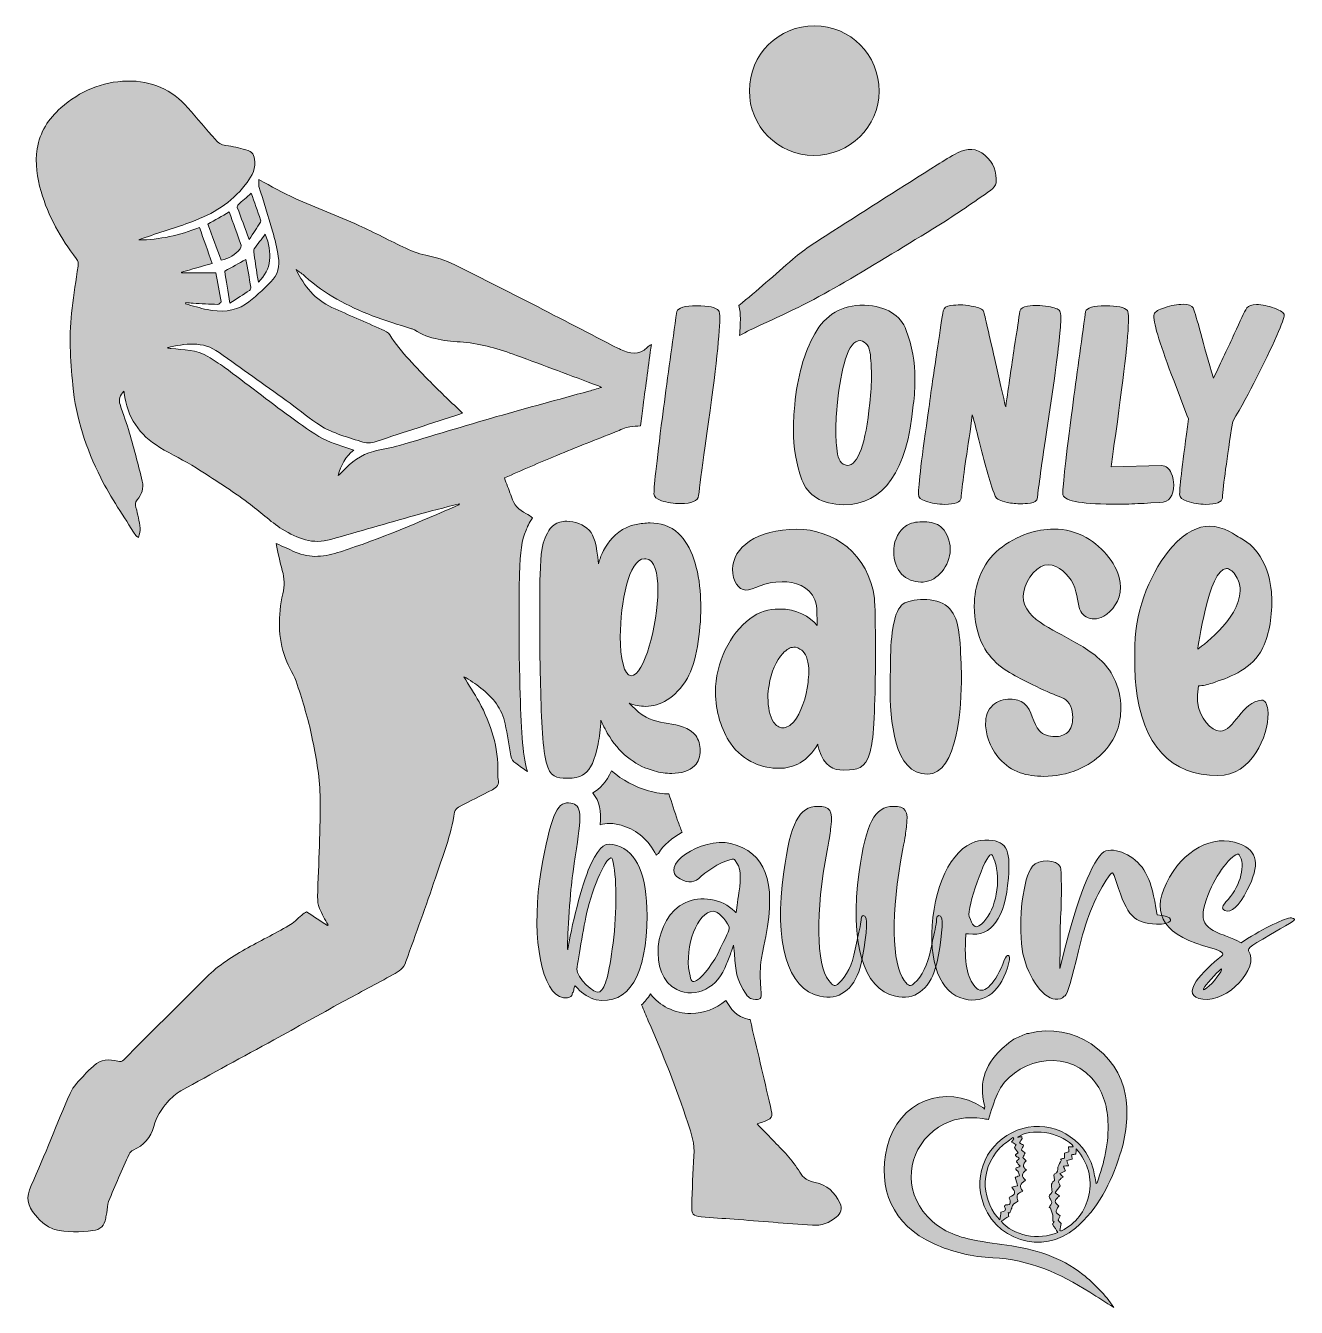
# Model space of a CAD drawing. Header units: inches. Extents: x 41 to 459, y -461 to -39.
import ezdxf

# ---------------------------------------------------------------- set-up
doc = ezdxf.new("R2010")
doc.units = ezdxf.units.IN
doc.header["$MEASUREMENT"] = 0
doc.layers.add('Layer 1', color=7, linetype='Continuous')

# ---------------------------------------------------------------- blocks, each defined once
blk = doc.blocks.new('block 4')
at = {"layer": 'Layer 1', "true_color": 0xffffff}
h = blk.add_hatch(color=7, dxfattribs=at)
h.dxf.hatch_style = 2
edge = h.paths.add_edge_path()
edge.add_spline(control_points=[(369.87, -370.63), (370.28, -370.58), (370.71, -370.57), (371.1, -370.47), (385.16, -366.78), (400.32, -376.74), (402.57, -391.07), (403.62, -397.71), (402.75, -404.16), (400.71, -410.46), (397.74, -419.63), (393.6, -428.12), (386.07, -434.53), (375.34, -443.67), (358.85, -438.47), (355.33, -424.83), (352.71, -414.71), (358.58, -404.63), (368.76, -401.75), (378.51, -398.99), (389, -404.87), (391.83, -414.73), (392.31, -416.43), (392.54, -418.21), (392.89, -419.98), (393.01, -419.83), (393.14, -419.72), (393.19, -419.58), (395.59, -413.07), (397.14, -406.4), (396.79, -399.42), (396.52, -394.12), (395.06, -389.21), (391.4, -385.18), (382.02, -374.83), (365.37, -379.59), (360.45, -390.34), (359.23, -393), (358.52, -395.9), (357.53, -398.83), (357.71, -398.77), (357.66, -398.81), (357.61, -398.8), (356.93, -398.71), (356.25, -398.62), (355.57, -398.53), (350.44, -397.81), (345.61, -398.38), (341.14, -401.33), (331.59, -407.61), (329.23, -419.79), (336, -428.92), (339.7, -433.92), (344.98, -436.61), (350.85, -438.02), (355, -439.01), (359.28, -439.48), (363.51, -440.09), (372.59, -441.39), (381.18, -443.94), (388.53, -449.71), (392.47, -452.82), (395.88, -456.43), (398.76, -460.55), (396.08, -458.95), (393.48, -457.24), (390.85, -455.59), (381.07, -449.43), (370.81, -444.76), (358.95, -444.24), (352.23, -443.95), (345.65, -442.44), (339.46, -439.59), (325.99, -433.39), (320.97, -421.54), (324.19, -407.84), (327.73, -392.84), (343.61, -386.75), (355.68, -394.89), (355.88, -395.02), (356.02, -395.24), (356.19, -395.42), (356.34, -394.75), (356.32, -394.49), (356.25, -394.24), (354.05, -386.25), (356.84, -379.95), (362.86, -374.76), (363.8, -373.94), (364.82, -373.2), (365.81, -372.43), (367.17, -371.83), (368.52, -371.23), (369.87, -370.63)], knot_values=[0, 0, 0, 0, 1, 1, 1, 2, 2, 2, 3, 3, 3, 4, 4, 4, 5, 5, 5, 6, 6, 6, 7, 7, 7, 8, 8, 8, 9, 9, 9, 10, 10, 10, 11, 11, 11, 12, 12, 12, 13, 13, 13, 14, 14, 14, 15, 15, 15, 16, 16, 16, 17, 17, 17, 18, 18, 18, 19, 19, 19, 20, 20, 20, 21, 21, 21, 22, 22, 22, 23, 23, 23, 24, 24, 24, 25, 25, 25, 26, 26, 26, 27, 27, 27, 28, 28, 28, 29, 29, 29, 30, 30, 30, 31, 31, 31, 31], degree=3, periodic=1)
edge = h.paths.add_edge_path()
edge.add_spline(control_points=[(378.57, -433.26), (378.62, -433.17), (378.85, -432.73), (379.07, -432.29), (378.92, -432.27), (378.77, -432.26), (378.62, -432.25), (378.65, -431.57), (378.79, -430.87), (378.66, -430.22), (378.49, -429.35), (378.11, -428.53), (377.82, -427.69), (377.69, -427.72), (377.56, -427.76), (377.43, -427.8), (377.75, -427.19), (378.36, -426.57), (378.33, -425.97), (378.3, -425.33), (377.42, -424.71), (377.42, -424.07), (377.42, -423.54), (378.54, -422.95), (378.48, -422.48), (378.29, -421.15), (377.72, -419.9), (379.18, -418.89), (379.34, -418.78), (379.11, -418.13), (379.09, -417.73), (379.07, -417.41), (379.01, -416.85), (379.1, -416.82), (380.64, -416.37), (380.16, -415.28), (380.32, -414.45), (380.71, -413.66), (381.09, -412.88), (381.48, -412.09), (381.36, -412.02), (381.25, -411.95), (381.14, -411.88), (381.57, -411.75), (382.01, -411.63), (382.5, -411.48), (382.5, -410.95), (382.5, -410.44), (382.5, -409.83), (382.95, -409.71), (383.39, -409.59), (383.89, -409.46), (383.88, -408.96), (383.87, -408.45), (383.87, -407.79), (384.38, -407.8), (384.81, -407.8), (385.39, -407.81), (385.25, -407.56), (385.17, -407.32), (385.02, -407.18), (380.6, -402.92), (371.57, -401.48), (367.08, -404.68), (367.57, -404.59), (368.05, -404.5), (368.53, -404.41), (368.54, -404.64), (368.54, -404.86), (368.55, -405.09), (368.27, -405.53), (367.99, -405.98), (367.67, -406.48), (368.18, -406.77), (368.57, -406.99), (369.04, -407.25), (368.81, -407.81), (368.6, -408.32), (368.36, -408.91), (368.77, -409.2), (369.14, -409.46), (369.59, -409.79), (369.32, -410.28), (369.08, -410.73), (368.79, -411.27), (369.11, -411.6), (369.46, -411.97), (369.88, -412.41), (368.92, -413.36), (368.53, -414.37), (369.97, -415.41), (368.41, -416.48), (368.24, -417.61), (369.68, -418.76), (367.76, -420.16), (367.55, -420.73), (368.78, -422.36), (368.28, -422.63), (367.74, -422.81), (367.35, -423.17), (366.42, -423.99), (367.45, -425.6), (367.09, -425.8), (366.21, -426.32), (365.4, -426.71), (365.16, -427.78), (365.14, -427.83), (365.2, -427.89), (365.19, -427.93), (364.97, -428.46), (364.74, -428.99), (364.52, -429.51), (364.34, -429.47), (364.17, -429.42), (364, -429.37), (364.07, -429.86), (364.15, -430.35), (364.19, -430.64), (363.31, -431.22), (362.54, -431.72), (361.74, -432.24), (365.52, -436.99), (373.92, -438.69), (380.35, -435.92), (379.76, -435.04), (379.25, -434.28), (378.57, -433.26)], knot_values=[0, 0, 0, 0, 1, 1, 1, 2, 2, 2, 3, 3, 3, 4, 4, 4, 5, 5, 5, 6, 6, 6, 7, 7, 7, 8, 8, 8, 9, 9, 9, 10, 10, 10, 11, 11, 11, 12, 12, 12, 13, 13, 13, 14, 14, 14, 15, 15, 15, 16, 16, 16, 17, 17, 17, 18, 18, 18, 19, 19, 19, 20, 20, 20, 21, 21, 21, 22, 22, 22, 23, 23, 23, 24, 24, 24, 25, 25, 25, 26, 26, 26, 27, 27, 27, 28, 28, 28, 29, 29, 29, 30, 30, 30, 31, 31, 31, 32, 32, 32, 33, 33, 33, 34, 34, 34, 35, 35, 35, 36, 36, 36, 37, 37, 37, 38, 38, 38, 39, 39, 39, 40, 40, 40, 41, 41, 41, 42, 42, 42, 42], degree=3, periodic=1)
edge = h.paths.add_edge_path()
edge.add_spline(control_points=[(385.02, -411.83), (384.4, -411.98), (383.87, -412.11), (383.27, -412.25), (383.46, -412.88), (383.61, -413.41), (383.8, -414.06), (383.17, -414.09), (382.73, -414.11), (382.13, -414.13), (382.39, -414.72), (382.58, -415.16), (382.83, -415.72), (382.21, -415.99), (381.67, -416.23), (380.99, -416.53), (381.41, -417.01), (381.72, -417.37), (382.04, -417.73), (380.28, -418.99), (380.28, -418.99), (381.13, -420.66), (380.52, -421.46), (379.96, -422.17), (379.4, -422.9), (380.09, -423.35), (380.48, -423.61), (380.86, -423.86), (380.6, -424.14), (380.36, -424.43), (380.08, -424.69), (378.77, -425.87), (379.87, -426.54), (380.66, -427.23), (379.39, -429.2), (379.4, -429.27), (381.05, -430.49), (380.22, -432.02), (380.22, -432.02), (381.36, -432.95), (381.23, -433.76), (381.11, -434.51), (380.99, -435.25), (381.15, -435.32), (381.31, -435.38), (381.47, -435.45), (386.32, -433), (389.36, -429.04), (390.51, -423.7), (391.71, -418.12), (390.33, -413.12), (386.35, -408.46), (386.31, -409.28), (386.29, -409.71), (386.26, -410.2), (385.75, -410.27), (385.31, -410.34), (384.81, -410.42), (384.89, -410.92), (384.95, -411.34), (385.02, -411.83)], knot_values=[0, 0, 0, 0, 1, 1, 1, 2, 2, 2, 3, 3, 3, 4, 4, 4, 5, 5, 5, 6, 6, 6, 7, 7, 7, 8, 8, 8, 9, 9, 9, 10, 10, 10, 11, 11, 11, 12, 12, 12, 13, 13, 13, 14, 14, 14, 15, 15, 15, 16, 16, 16, 17, 17, 17, 18, 18, 18, 19, 19, 19, 20, 20, 20, 20], degree=3, periodic=1)
edge = h.paths.add_edge_path()
edge.add_spline(control_points=[(361.62, -429.24), (362.56, -429.09), (363.64, -428.87), (362.76, -427.39), (362.72, -427.32), (363.08, -426.85), (363.24, -426.86), (365.23, -426.94), (364.75, -425.79), (364.37, -424.66), (364.34, -424.57), (364.37, -424.46), (364.38, -424.36), (366.6, -423.39), (366.48, -422.84), (365.19, -421.06), (365.76, -420.93), (366.23, -420.82), (367.1, -420.62), (366.87, -419.79), (366.63, -418.9), (366.32, -417.79), (366.49, -417.72), (366.96, -417.56), (367.68, -417.31), (367.54, -416.86), (367.53, -416.13), (367.16, -415.83), (365.75, -414.65), (367.02, -414.6), (367.95, -414.19), (367.53, -413.7), (367.15, -413.26), (366.68, -412.7), (366.95, -412.38), (367.26, -412.01), (367.59, -411.63), (367.44, -411.04), (365.21, -410.77), (367.26, -409.81), (366.93, -409.31), (366.61, -408.81), (366.08, -408.01), (366.13, -407.94), (366.36, -407.54), (366.64, -407.07), (366.25, -406.85), (365.84, -406.63), (365.12, -406.23), (365.36, -405.9), (365.62, -405.52), (365.88, -405.14), (365.77, -405.01), (365.66, -404.88), (365.55, -404.76), (364.15, -405.85), (362.61, -406.8), (361.39, -408.06), (353.94, -415.73), (355.82, -426.43), (361.24, -431.81), (361.4, -430.74), (361.5, -430.04), (361.62, -429.24)], knot_values=[0, 0, 0, 0, 1, 1, 1, 2, 2, 2, 3, 3, 3, 4, 4, 4, 5, 5, 5, 6, 6, 6, 7, 7, 7, 8, 8, 8, 9, 9, 9, 10, 10, 10, 11, 11, 11, 12, 12, 12, 13, 13, 13, 14, 14, 14, 15, 15, 15, 16, 16, 16, 17, 17, 17, 18, 18, 18, 19, 19, 19, 20, 20, 20, 21, 21, 21, 21], degree=3, periodic=1)
at = {"layer": 'Layer 1', "lineweight": 0}
for points, knots in [([(369.87, -370.63), (370.28, -370.58), (370.71, -370.57), (371.1, -370.47), (385.16, -366.78), (400.32, -376.74), (402.57, -391.07), (403.62, -397.71), (402.75, -404.16), (400.71, -410.46), (397.74, -419.63), (393.6, -428.12), (386.07, -434.53), (375.34, -443.67), (358.85, -438.47), (355.33, -424.83), (352.71, -414.71), (358.58, -404.63), (368.76, -401.75), (378.51, -398.99), (389, -404.87), (391.83, -414.73), (392.31, -416.43), (392.54, -418.21), (392.89, -419.98), (393.01, -419.83), (393.14, -419.72), (393.19, -419.58), (395.59, -413.07), (397.14, -406.4), (396.79, -399.42), (396.52, -394.12), (395.06, -389.21), (391.4, -385.18), (382.02, -374.83), (365.37, -379.59), (360.45, -390.34), (359.23, -393), (358.52, -395.9), (357.53, -398.83), (357.71, -398.77), (357.66, -398.81), (357.61, -398.8), (356.93, -398.71), (356.25, -398.62), (355.57, -398.53), (350.44, -397.81), (345.61, -398.38), (341.14, -401.33), (331.59, -407.61), (329.23, -419.79), (336, -428.92), (339.7, -433.92), (344.98, -436.61), (350.85, -438.02), (355, -439.01), (359.28, -439.48), (363.51, -440.09), (372.59, -441.39), (381.18, -443.94), (388.53, -449.71), (392.47, -452.82), (395.88, -456.43), (398.76, -460.55), (396.08, -458.95), (393.48, -457.24), (390.85, -455.59), (381.07, -449.43), (370.81, -444.76), (358.95, -444.24), (352.23, -443.95), (345.65, -442.44), (339.46, -439.59), (325.99, -433.39), (320.97, -421.54), (324.19, -407.84), (327.73, -392.84), (343.61, -386.75), (355.68, -394.89), (355.88, -395.02), (356.02, -395.24), (356.19, -395.42), (356.34, -394.75), (356.32, -394.49), (356.25, -394.24), (354.05, -386.25), (356.84, -379.95), (362.86, -374.76), (363.8, -373.94), (364.82, -373.2), (365.81, -372.43), (367.17, -371.83), (368.52, -371.23), (369.87, -370.63)], [0, 0, 0, 0, 1, 1, 1, 2, 2, 2, 3, 3, 3, 4, 4, 4, 5, 5, 5, 6, 6, 6, 7, 7, 7, 8, 8, 8, 9, 9, 9, 10, 10, 10, 11, 11, 11, 12, 12, 12, 13, 13, 13, 14, 14, 14, 15, 15, 15, 16, 16, 16, 17, 17, 17, 18, 18, 18, 19, 19, 19, 20, 20, 20, 21, 21, 21, 22, 22, 22, 23, 23, 23, 24, 24, 24, 25, 25, 25, 26, 26, 26, 27, 27, 27, 28, 28, 28, 29, 29, 29, 30, 30, 30, 31, 31, 31, 31]), ([(378.57, -433.26), (378.62, -433.17), (378.85, -432.73), (379.07, -432.29), (378.92, -432.27), (378.77, -432.26), (378.62, -432.25), (378.65, -431.57), (378.79, -430.87), (378.66, -430.22), (378.49, -429.35), (378.11, -428.53), (377.82, -427.69), (377.69, -427.72), (377.56, -427.76), (377.43, -427.8), (377.75, -427.19), (378.36, -426.57), (378.33, -425.97), (378.3, -425.33), (377.42, -424.71), (377.42, -424.07), (377.42, -423.54), (378.54, -422.95), (378.48, -422.48), (378.29, -421.15), (377.72, -419.9), (379.18, -418.89), (379.34, -418.78), (379.11, -418.13), (379.09, -417.73), (379.07, -417.41), (379.01, -416.85), (379.1, -416.82), (380.64, -416.37), (380.16, -415.28), (380.32, -414.45), (380.71, -413.66), (381.09, -412.88), (381.48, -412.09), (381.36, -412.02), (381.25, -411.95), (381.14, -411.88), (381.57, -411.75), (382.01, -411.63), (382.5, -411.48), (382.5, -410.95), (382.5, -410.44), (382.5, -409.83), (382.95, -409.71), (383.39, -409.59), (383.89, -409.46), (383.88, -408.96), (383.87, -408.45), (383.87, -407.79), (384.38, -407.8), (384.81, -407.8), (385.39, -407.81), (385.25, -407.56), (385.17, -407.32), (385.02, -407.18), (380.6, -402.92), (371.57, -401.48), (367.08, -404.68), (367.57, -404.59), (368.05, -404.5), (368.53, -404.41), (368.54, -404.64), (368.54, -404.86), (368.55, -405.09), (368.27, -405.53), (367.99, -405.98), (367.67, -406.48), (368.18, -406.77), (368.57, -406.99), (369.04, -407.25), (368.81, -407.81), (368.6, -408.32), (368.36, -408.91), (368.77, -409.2), (369.14, -409.46), (369.59, -409.79), (369.32, -410.28), (369.08, -410.73), (368.79, -411.27), (369.11, -411.6), (369.46, -411.97), (369.88, -412.41), (368.92, -413.36), (368.53, -414.37), (369.97, -415.41), (368.41, -416.48), (368.24, -417.61), (369.68, -418.76), (367.76, -420.16), (367.55, -420.73), (368.78, -422.36), (368.28, -422.63), (367.74, -422.81), (367.35, -423.17), (366.42, -423.99), (367.45, -425.6), (367.09, -425.8), (366.21, -426.32), (365.4, -426.71), (365.16, -427.78), (365.14, -427.83), (365.2, -427.89), (365.19, -427.93), (364.97, -428.46), (364.74, -428.99), (364.52, -429.51), (364.34, -429.47), (364.17, -429.42), (364, -429.37), (364.07, -429.86), (364.15, -430.35), (364.19, -430.64), (363.31, -431.22), (362.54, -431.72), (361.74, -432.24), (365.52, -436.99), (373.92, -438.69), (380.35, -435.92), (379.76, -435.04), (379.25, -434.28), (378.57, -433.26)], [0, 0, 0, 0, 1, 1, 1, 2, 2, 2, 3, 3, 3, 4, 4, 4, 5, 5, 5, 6, 6, 6, 7, 7, 7, 8, 8, 8, 9, 9, 9, 10, 10, 10, 11, 11, 11, 12, 12, 12, 13, 13, 13, 14, 14, 14, 15, 15, 15, 16, 16, 16, 17, 17, 17, 18, 18, 18, 19, 19, 19, 20, 20, 20, 21, 21, 21, 22, 22, 22, 23, 23, 23, 24, 24, 24, 25, 25, 25, 26, 26, 26, 27, 27, 27, 28, 28, 28, 29, 29, 29, 30, 30, 30, 31, 31, 31, 32, 32, 32, 33, 33, 33, 34, 34, 34, 35, 35, 35, 36, 36, 36, 37, 37, 37, 38, 38, 38, 39, 39, 39, 40, 40, 40, 41, 41, 41, 42, 42, 42, 42]), ([(361.62, -429.24), (362.56, -429.09), (363.64, -428.87), (362.76, -427.39), (362.72, -427.32), (363.08, -426.85), (363.24, -426.86), (365.23, -426.94), (364.75, -425.79), (364.37, -424.66), (364.34, -424.57), (364.37, -424.46), (364.38, -424.36), (366.6, -423.39), (366.48, -422.84), (365.19, -421.06), (365.76, -420.93), (366.23, -420.82), (367.1, -420.62), (366.87, -419.79), (366.63, -418.9), (366.32, -417.79), (366.49, -417.72), (366.96, -417.56), (367.68, -417.31), (367.54, -416.86), (367.53, -416.13), (367.16, -415.83), (365.75, -414.65), (367.02, -414.6), (367.95, -414.19), (367.53, -413.7), (367.15, -413.26), (366.68, -412.7), (366.95, -412.38), (367.26, -412.01), (367.59, -411.63), (367.44, -411.04), (365.21, -410.77), (367.26, -409.81), (366.93, -409.31), (366.61, -408.81), (366.08, -408.01), (366.13, -407.94), (366.36, -407.54), (366.64, -407.07), (366.25, -406.85), (365.84, -406.63), (365.12, -406.23), (365.36, -405.9), (365.62, -405.52), (365.88, -405.14), (365.77, -405.01), (365.66, -404.88), (365.55, -404.76), (364.15, -405.85), (362.61, -406.8), (361.39, -408.06), (353.94, -415.73), (355.82, -426.43), (361.24, -431.81), (361.4, -430.74), (361.5, -430.04), (361.62, -429.24)], [0, 0, 0, 0, 1, 1, 1, 2, 2, 2, 3, 3, 3, 4, 4, 4, 5, 5, 5, 6, 6, 6, 7, 7, 7, 8, 8, 8, 9, 9, 9, 10, 10, 10, 11, 11, 11, 12, 12, 12, 13, 13, 13, 14, 14, 14, 15, 15, 15, 16, 16, 16, 17, 17, 17, 18, 18, 18, 19, 19, 19, 20, 20, 20, 21, 21, 21, 21]), ([(385.02, -411.83), (384.4, -411.98), (383.87, -412.11), (383.27, -412.25), (383.46, -412.88), (383.61, -413.41), (383.8, -414.06), (383.17, -414.09), (382.73, -414.11), (382.13, -414.13), (382.39, -414.72), (382.58, -415.16), (382.83, -415.72), (382.21, -415.99), (381.67, -416.23), (380.99, -416.53), (381.41, -417.01), (381.72, -417.37), (382.04, -417.73), (380.28, -418.99), (380.28, -418.99), (381.13, -420.66), (380.52, -421.46), (379.96, -422.17), (379.4, -422.9), (380.09, -423.35), (380.48, -423.61), (380.86, -423.86), (380.6, -424.14), (380.36, -424.43), (380.08, -424.69), (378.77, -425.87), (379.87, -426.54), (380.66, -427.23), (379.39, -429.2), (379.4, -429.27), (381.05, -430.49), (380.22, -432.02), (380.22, -432.02), (381.36, -432.95), (381.23, -433.76), (381.11, -434.51), (380.99, -435.25), (381.15, -435.32), (381.31, -435.38), (381.47, -435.45), (386.32, -433), (389.36, -429.04), (390.51, -423.7), (391.71, -418.12), (390.33, -413.12), (386.35, -408.46), (386.31, -409.28), (386.29, -409.71), (386.26, -410.2), (385.75, -410.27), (385.31, -410.34), (384.81, -410.42), (384.89, -410.92), (384.95, -411.34), (385.02, -411.83)], [0, 0, 0, 0, 1, 1, 1, 2, 2, 2, 3, 3, 3, 4, 4, 4, 5, 5, 5, 6, 6, 6, 7, 7, 7, 8, 8, 8, 9, 9, 9, 10, 10, 10, 11, 11, 11, 12, 12, 12, 13, 13, 13, 14, 14, 14, 15, 15, 15, 16, 16, 16, 17, 17, 17, 18, 18, 18, 19, 19, 19, 20, 20, 20, 20])]:
    blk.add_open_spline(points, degree=3, knots=knots, dxfattribs=at)
blk = doc.blocks.new('block 3')
at = {"layer": 'Layer 1'}
blk.add_blockref('block 4', (0, 0), dxfattribs=at)
blk = doc.blocks.new('block 5')
at = {"layer": 'Layer 1', "true_color": 0xca0c32}
h = blk.add_hatch(color=242, dxfattribs=at)
h.dxf.hatch_style = 2
edge = h.paths.add_edge_path()
edge.add_spline(control_points=[(300.09, -82.07), (311.94, -82.11), (321.54, -72.69), (321.57, -60.98), (321.61, -49.05), (312.18, -39.49), (300.36, -39.45), (288.5, -39.42), (279.02, -48.87), (278.97, -60.8), (278.91, -72.47), (288.4, -82.03), (300.09, -82.07)], knot_values=[0, 0, 0, 0, 1, 1, 1, 2, 2, 2, 3, 3, 3, 4, 4, 4, 4], degree=3, periodic=1)
at = {"layer": 'Layer 1', "true_color": 0x024d84}
h = blk.add_hatch(color=156, dxfattribs=at)
h.dxf.hatch_style = 2
edge = h.paths.add_edge_path()
edge.add_spline(control_points=[(205.66, -283.04), (204.26, -277.45), (203.82, -268.11), (203.54, -253.98), (203.3, -247.27), (203.3, -240.01), (203.3, -233.61), (203.3, -228.37), (203.3, -223.43), (203.42, -219.75), (203.66, -211.86), (204.13, -208.7), (205.59, -205.2), (205.92, -204.33), (206.58, -202.76), (207.73, -201.13), (207.08, -200.62), (206.4, -200.16), (205.69, -199.77), (203.2, -198.42), (201.49, -196.97), (200.84, -194.27), (200.78, -194.02), (200.64, -193.8), (200.55, -193.56), (199.86, -191.73), (199.16, -189.9), (198.45, -188.01), (204.32, -185.49), (209.99, -182.97), (215.73, -180.61), (222.12, -177.97), (228.57, -175.45), (235, -172.9), (236.56, -172.29), (238.1, -171.42), (239.71, -171.22), (240.87, -171.08), (242.03, -171), (243.19, -170.9), (243.45, -168.86), (243.73, -166.67), (244.05, -164.24), (244.95, -157.48), (245.85, -150.8), (246.76, -144.2), (246.26, -144.46), (245.77, -144.74), (245.39, -145.12), (242.62, -147.94), (239.66, -147.16), (236.61, -145.8), (236.38, -145.7), (236.13, -145.63), (235.91, -145.51), (226.46, -140.62), (217.03, -135.7), (207.56, -130.84), (199.5, -126.7), (191.4, -122.62), (183.31, -118.53), (180.21, -116.97), (177.04, -115.71), (173.57, -115.08), (171.01, -114.62), (168.49, -113.67), (166.11, -112.58), (160.9, -110.17), (155.85, -107.39), (150.61, -105.05), (143.69, -101.96), (136.59, -99.28), (129.67, -96.19), (125.7, -94.41), (121.93, -92.17), (117.8, -89.99), (117.8, -90.83), (117.63, -91.58), (117.82, -92.22), (119.29, -97.15), (120.89, -102.03), (122.31, -106.96), (123.09, -109.69), (123.69, -112.49), (124.19, -115.29), (124.75, -118.42), (124.01, -121.36), (121.73, -123.61), (119.09, -126.21), (116.43, -128.89), (113.36, -130.93), (109.62, -133.42), (105.19, -133.58), (100.83, -132.72), (98.42, -132.24), (96.07, -131.47), (93.7, -130.83), (93.73, -130.68), (93.77, -130.53), (93.8, -130.38), (94.59, -130.46), (95.38, -130.57), (96.17, -130.62), (98.86, -130.78), (101.56, -130.95), (104.25, -131.01), (104.64, -131.02), (105.43, -130.36), (105.39, -130.11), (104.86, -126.91), (104.22, -123.73), (103.62, -120.64), (99.74, -120.64), (96.07, -120.64), (92.4, -120.64), (92.4, -120.57), (92.39, -120.5), (92.38, -120.43), (95.72, -119.47), (99.05, -118.51), (102.48, -117.52), (101.03, -113.47), (99.66, -109.66), (98.26, -105.76), (91.75, -108.31), (85.19, -109.77), (78.35, -109.84), (78.7, -109.58), (79.08, -109.46), (79.45, -109.33), (84.91, -107.51), (90.42, -105.85), (95.8, -103.84), (102.61, -101.29), (108.76, -97.64), (113.29, -91.76), (115.01, -89.54), (116.62, -87.25), (116.48, -84.19), (116.37, -81.86), (115.74, -80.78), (113.5, -80.18), (111.35, -79.6), (109.16, -79.04), (106.94, -78.8), (105.41, -78.63), (104.44, -77.96), (103.51, -76.87), (100.54, -73.38), (97.53, -69.91), (94.51, -66.46), (89.23, -60.42), (82.55, -57.47), (74.53, -57.63), (66.17, -57.8), (58.98, -60.95), (52.76, -66.41), (48.68, -70), (45.8, -74.37), (44.97, -79.88), (44.25, -84.66), (44.86, -89.33), (46.22, -93.92), (48.62, -102.04), (52.71, -109.27), (57.8, -115.98), (58.4, -116.77), (58.57, -117.49), (58.41, -118.49), (57.68, -123.07), (57.01, -127.66), (56.43, -132.25), (55.36, -140.71), (55.86, -149.14), (56.67, -157.59), (57.7, -168.35), (61, -178.33), (65.83, -187.95), (69.18, -194.61), (73.44, -200.68), (77.34, -206.98), (77.45, -207.16), (77.73, -207.23), (78.28, -207.57), (78.51, -206.39), (78.94, -205.41), (78.82, -204.5), (78.51, -202.24), (78.04, -199.99), (77.42, -197.79), (77.13, -196.77), (77.05, -196.09), (77.79, -195.21), (79.25, -193.47), (80.05, -191.35), (79.49, -189.09), (78.2, -183.82), (76.81, -178.57), (75.32, -173.35), (74.41, -170.18), (73.19, -167.1), (72.19, -163.95), (71.67, -162.31), (72.17, -160.87), (73.41, -159.49), (73.5, -159.85), (73.56, -159.99), (73.58, -160.14), (74.47, -168.05), (78.5, -173.94), (85.24, -177.98), (89.16, -180.34), (93.32, -182.3), (97.19, -184.74), (102.99, -188.4), (108.76, -192.16), (114.31, -196.19), (118.11, -198.96), (121.43, -202.33), (125.49, -204.86), (130.51, -207.97), (135.53, -209.97), (141.49, -208.23), (150.67, -205.57), (159.86, -202.94), (169.06, -200.37), (173.91, -199.01), (178.81, -197.78), (183.68, -196.5), (183.66, -196.8), (183.59, -196.87), (183.5, -196.91), (170.7, -202.44), (157.91, -207.98), (144.61, -212.27), (139.62, -213.88), (134.71, -214.63), (129.73, -212.37), (127.75, -211.47), (125.77, -210.59), (123.46, -209.55), (124.17, -212.72), (124.63, -215.63), (125.48, -218.43), (126.26, -221.02), (126.25, -223.46), (125.65, -226.08), (124.03, -233.21), (124.02, -240.36), (126.55, -247.31), (127.62, -250.26), (129.46, -252.94), (130.42, -255.92), (132.25, -261.57), (134.02, -267.29), (135.22, -273.1), (136.51, -279.42), (137.79, -285.87), (137.9, -292.28), (138.1, -303.39), (137.37, -314.51), (137.1, -325.63), (137.07, -326.91), (137.24, -328.3), (137.72, -329.48), (138.47, -331.34), (139.57, -333.05), (140.52, -334.83), (140.45, -334.92), (140.38, -335.02), (140.31, -335.11), (138.06, -333.62), (135.82, -332.12), (133.45, -330.55), (133.02, -330.86), (132.43, -331.25), (131.88, -331.69), (130.47, -332.84), (129.22, -334.24), (127.67, -335.12), (122.94, -337.81), (118.04, -340.22), (113.3, -342.9), (108.42, -345.66), (103.77, -348.73), (99.78, -352.79), (91.07, -361.65), (82.21, -370.37), (73.43, -379.17), (72.82, -379.78), (72.32, -379.93), (71.44, -379.69), (68.61, -378.9), (65.88, -379.01), (63.58, -381.18), (62.58, -382.12), (61.46, -382.96), (60.58, -384.01), (58.88, -386.02), (56.81, -387.92), (55.78, -390.26), (51.37, -400.27), (47.52, -410.53), (42.96, -420.47), (41.16, -424.38), (41.76, -427.22), (44.29, -430.14), (45.09, -431.06), (45.88, -432.04), (46.84, -432.76), (48, -433.63), (49.27, -434.59), (50.63, -434.92), (54.78, -435.9), (59.01, -435.87), (63.25, -435.34), (65.73, -435.03), (67.14, -433.76), (67.47, -431.29), (67.55, -430.68), (67.69, -430.09), (67.79, -429.49), (67.99, -428.23), (67.96, -426.88), (68.43, -425.74), (70.57, -420.52), (72.85, -415.35), (75.13, -410.18), (75.37, -409.65), (75.93, -409.14), (76.47, -408.9), (79.94, -407.33), (82.33, -404.74), (83.25, -401.11), (84.04, -397.96), (85.8, -395.47), (87.79, -393.12), (89.01, -391.67), (90.53, -390.32), (92.18, -389.4), (102.31, -383.75), (112.53, -378.25), (122.71, -372.67), (130.25, -368.53), (137.75, -364.32), (145.29, -360.18), (150.82, -357.15), (156.43, -354.25), (161.94, -351.17), (163.69, -350.2), (165.39, -349.11), (166.14, -346.96), (169.32, -337.78), (172.72, -328.67), (175.79, -319.45), (178.16, -312.33), (181.05, -305.33), (182.1, -297.8), (182.18, -297.21), (182.84, -296.52), (183.41, -296.21), (187.09, -294.25), (190.84, -292.41), (194.53, -290.47), (195.89, -289.75), (196.96, -288.8), (196.39, -286.95), (196.2, -286.34), (196.29, -285.63), (196.31, -284.97), (196.61, -276.57), (194.1, -268.89), (190.14, -261.63), (188.6, -258.8), (186.8, -256.1), (185.12, -253.34), (187.11, -254.42), (188.99, -255.68), (190.76, -257.07), (194.67, -260.13), (197.71, -263.83), (198.72, -268.84), (199.42, -272.33), (200.03, -275.85), (200.58, -279.37), (200.75, -280.5), (201.29, -281.17), (202.19, -281.78), (203.48, -282.67), (204.76, -283.57), (206.05, -284.47), (205.91, -284.02), (205.77, -283.55), (205.66, -283.04)], knot_values=[0, 0, 0, 0, 1, 1, 1, 2, 2, 2, 3, 3, 3, 4, 4, 4, 5, 5, 5, 6, 6, 6, 7, 7, 7, 8, 8, 8, 9, 9, 9, 10, 10, 10, 11, 11, 11, 12, 12, 12, 13, 13, 13, 14, 14, 14, 15, 15, 15, 16, 16, 16, 17, 17, 17, 18, 18, 18, 19, 19, 19, 20, 20, 20, 21, 21, 21, 22, 22, 22, 23, 23, 23, 24, 24, 24, 25, 25, 25, 26, 26, 26, 27, 27, 27, 28, 28, 28, 29, 29, 29, 30, 30, 30, 31, 31, 31, 32, 32, 32, 33, 33, 33, 34, 34, 34, 35, 35, 35, 36, 36, 36, 37, 37, 37, 38, 38, 38, 39, 39, 39, 40, 40, 40, 41, 41, 41, 42, 42, 42, 43, 43, 43, 44, 44, 44, 45, 45, 45, 46, 46, 46, 47, 47, 47, 48, 48, 48, 49, 49, 49, 50, 50, 50, 51, 51, 51, 52, 52, 52, 53, 53, 53, 54, 54, 54, 55, 55, 55, 56, 56, 56, 57, 57, 57, 58, 58, 58, 59, 59, 59, 60, 60, 60, 61, 61, 61, 62, 62, 62, 63, 63, 63, 64, 64, 64, 65, 65, 65, 66, 66, 66, 67, 67, 67, 68, 68, 68, 69, 69, 69, 70, 70, 70, 71, 71, 71, 72, 72, 72, 73, 73, 73, 74, 74, 74, 75, 75, 75, 76, 76, 76, 77, 77, 77, 78, 78, 78, 79, 79, 79, 80, 80, 80, 81, 81, 81, 82, 82, 82, 83, 83, 83, 84, 84, 84, 85, 85, 85, 86, 86, 86, 87, 87, 87, 88, 88, 88, 89, 89, 89, 90, 90, 90, 91, 91, 91, 92, 92, 92, 93, 93, 93, 94, 94, 94, 95, 95, 95, 96, 96, 96, 97, 97, 97, 98, 98, 98, 99, 99, 99, 100, 100, 100, 101, 101, 101, 102, 102, 102, 103, 103, 103, 104, 104, 104, 105, 105, 105, 106, 106, 106, 107, 107, 107, 108, 108, 108, 109, 109, 109, 110, 110, 110, 111, 111, 111, 112, 112, 112, 113, 113, 113, 114, 114, 114, 115, 115, 115, 116, 116, 116, 117, 117, 117, 118, 118, 118, 119, 119, 119, 120, 120, 120, 121, 121, 121, 122, 122, 122, 123, 123, 123, 124, 124, 124, 125, 125, 125, 126, 126, 126, 127, 127, 127, 128, 128, 128, 129, 129, 129, 130, 130, 130, 131, 131, 131, 131], degree=3, periodic=1)
edge = h.paths.add_edge_path()
edge.add_spline(control_points=[(164.04, -177.33), (161.21, -178.16), (158.25, -178.52), (155.41, -179.3), (151.36, -180.41), (148.15, -182.91), (145.28, -185.89), (144.82, -186.36), (144.42, -186.88), (143.83, -187.25), (144.8, -183.96), (146.24, -180.98), (148.97, -178.88), (145.54, -177.66), (142.01, -176.83), (138.92, -175.18), (135.14, -173.15), (131.64, -170.54), (128.17, -167.98), (120.88, -162.6), (113.71, -157.06), (106.44, -151.64), (104.74, -150.37), (102.86, -149.33), (101.07, -148.18), (97.36, -145.81), (93.09, -145.97), (88.97, -145.48), (88.53, -145.43), (88.09, -145.42), (87.66, -145.25), (93.51, -143.88), (99.32, -142.93), (104.73, -146.8), (112.08, -152.07), (119.47, -157.29), (126.81, -162.59), (130.19, -165.03), (133.42, -167.69), (136.85, -170.08), (141.22, -173.12), (146.34, -174.42), (151.31, -176.09), (153.04, -176.67), (154.6, -176.64), (156.33, -176.06), (165.5, -173), (174.69, -170.04), (183.87, -167.04), (184.11, -166.96), (184.34, -166.85), (184.69, -166.71), (181.12, -163.27), (177.59, -160.03), (174.26, -156.6), (169.47, -151.68), (164.53, -146.88), (160.83, -140.99), (160.32, -140.19), (159.19, -139.7), (158.25, -139.28), (152.77, -136.81), (147.24, -134.48), (141.79, -131.98), (136.27, -129.45), (132.67, -124.98), (130.02, -119.55), (131.03, -120.31), (132.1, -121), (133.03, -121.84), (139.48, -127.66), (147.07, -131.57), (155.05, -134.73), (159.25, -136.38), (163.62, -137.59), (167.9, -139), (168.24, -139.11), (168.62, -139.17), (168.91, -139.36), (173.77, -142.69), (179.42, -142.98), (184.99, -143.44), (191.04, -143.95), (196.77, -145.68), (202.41, -147.76), (211.43, -151.07), (220.42, -154.45), (229.42, -157.8), (229.66, -157.89), (229.87, -158.02), (230.37, -158.28), (228.82, -158.74), (227.53, -159.14), (226.22, -159.5), (216.12, -162.29), (205.99, -164.99), (195.92, -167.89), (185.27, -170.95), (174.68, -174.24), (164.04, -177.33)], knot_values=[0, 0, 0, 0, 1, 1, 1, 2, 2, 2, 3, 3, 3, 4, 4, 4, 5, 5, 5, 6, 6, 6, 7, 7, 7, 8, 8, 8, 9, 9, 9, 10, 10, 10, 11, 11, 11, 12, 12, 12, 13, 13, 13, 14, 14, 14, 15, 15, 15, 16, 16, 16, 17, 17, 17, 18, 18, 18, 19, 19, 19, 20, 20, 20, 21, 21, 21, 22, 22, 22, 23, 23, 23, 24, 24, 24, 25, 25, 25, 26, 26, 26, 27, 27, 27, 28, 28, 28, 29, 29, 29, 30, 30, 30, 31, 31, 31, 32, 32, 32, 33, 33, 33, 33], degree=3, periodic=1)
h = blk.add_hatch(color=156, dxfattribs=at)
h.dxf.hatch_style = 2
edge = h.paths.add_edge_path()
edge.add_spline(control_points=[(293.25, -116.14), (287.33, -121.25), (281.53, -126.49), (275.46, -131.41), (275.89, -132.81), (276, -134.27), (276, -135.69), (276, -137.09), (275.91, -138.95), (275.74, -141.22), (278.05, -139.99), (280.37, -138.8), (282.74, -137.74), (292.14, -133.51), (301.35, -128.96), (310.22, -123.73), (320.61, -117.6), (330.94, -111.36), (341.19, -104.98), (347.02, -101.36), (352.65, -97.4), (358.31, -93.51), (359.08, -92.98), (359.94, -91.97), (360.01, -91.12), (360.31, -87.54), (359.14, -84.38), (356.38, -81.97), (353.61, -79.55), (350.48, -79.64), (347.39, -81.21), (345.08, -82.38), (342.87, -83.77), (340.68, -85.15), (329.23, -92.4), (317.77, -99.62), (306.38, -106.96), (301.89, -109.85), (297.28, -112.67), (293.25, -116.14)], knot_values=[0, 0, 0, 0, 1, 1, 1, 2, 2, 2, 3, 3, 3, 4, 4, 4, 5, 5, 5, 6, 6, 6, 7, 7, 7, 8, 8, 8, 9, 9, 9, 10, 10, 10, 11, 11, 11, 12, 12, 12, 13, 13, 13, 13], degree=3, periodic=1)
h = blk.add_hatch(color=156, dxfattribs=at)
h.dxf.hatch_style = 2
edge = h.paths.add_edge_path()
edge.add_spline(control_points=[(115.25, -94.49), (113.72, -95.84), (112.34, -97.02), (111, -98.26), (110.79, -98.45), (110.63, -98.92), (110.72, -99.16), (111.94, -102.53), (113.21, -105.88), (114.62, -109.67), (116, -107.56), (117.16, -105.8), (118.28, -104.01), (118.42, -103.79), (118.46, -103.41), (118.37, -103.17), (117.36, -100.31), (116.33, -97.46), (115.25, -94.49)], knot_values=[0, 0, 0, 0, 1, 1, 1, 2, 2, 2, 3, 3, 3, 4, 4, 4, 5, 5, 5, 6, 6, 6, 6], degree=3, periodic=1)
h = blk.add_hatch(color=156, dxfattribs=at)
h.dxf.hatch_style = 2
edge = h.paths.add_edge_path()
edge.add_spline(control_points=[(111.94, -111.51), (110.7, -107.92), (109.39, -104.36), (108.03, -100.62), (105.62, -101.99), (103.35, -103.29), (101.01, -104.63), (102.51, -108.62), (103.99, -112.55), (105.46, -116.45), (108.04, -115.93), (110.03, -114.69), (111.6, -112.8), (111.86, -112.48), (112.06, -111.87), (111.94, -111.51)], knot_values=[0, 0, 0, 0, 1, 1, 1, 2, 2, 2, 3, 3, 3, 4, 4, 4, 5, 5, 5, 5], degree=3, periodic=1)
h = blk.add_hatch(color=156, dxfattribs=at)
h.dxf.hatch_style = 2
edge = h.paths.add_edge_path()
edge.add_spline(control_points=[(116.13, -113.79), (116.49, -116.4), (116.87, -119.01), (117.26, -121.62), (117.36, -122.27), (117.52, -122.91), (117.67, -123.68), (121.99, -119.48), (122.34, -114.22), (119.91, -107.94), (118.66, -109.58), (117.41, -111.17), (116.22, -112.8), (116.05, -113.03), (116.09, -113.47), (116.13, -113.79)], knot_values=[0, 0, 0, 0, 1, 1, 1, 2, 2, 2, 3, 3, 3, 4, 4, 4, 5, 5, 5, 5], degree=3, periodic=1)
h = blk.add_hatch(color=156, dxfattribs=at)
h.dxf.hatch_style = 2
edge = h.paths.add_edge_path()
edge.add_spline(control_points=[(114.76, -126.39), (115.03, -126.21), (115.25, -125.68), (115.19, -125.37), (114.64, -122.28), (114.04, -119.2), (113.47, -116.26), (111.2, -117.52), (109, -118.74), (106.57, -120.09), (107.06, -123.23), (107.59, -126.63), (108.22, -130.64), (110.63, -129.08), (112.72, -127.76), (114.76, -126.39)], knot_values=[0, 0, 0, 0, 1, 1, 1, 2, 2, 2, 3, 3, 3, 4, 4, 4, 5, 5, 5, 5], degree=3, periodic=1)
h = blk.add_hatch(color=156, dxfattribs=at)
h.dxf.hatch_style = 2
edge = h.paths.add_edge_path()
edge.add_spline(control_points=[(248.35, -311.94), (248.59, -311.75), (248.82, -311.55), (249.06, -311.37), (250.76, -308.62), (253.57, -306.24), (256.89, -304.46), (256.35, -303.15), (255.83, -301.87), (255.39, -300.56), (254.42, -297.67), (253.47, -294.77), (252.51, -291.87), (250.71, -291.81), (248.34, -291.56), (245.81, -290.79), (241.35, -289.58), (237.23, -287.33), (233.7, -284.25), (232.03, -288), (229.84, -290.2), (227.5, -291.54), (227.54, -291.59), (227.6, -291.63), (227.64, -291.68), (229.7, -294.25), (230.25, -297.36), (229.94, -302.01), (230.88, -301.72), (231.92, -301.56), (233.05, -301.56), (234.44, -301.56), (235.85, -301.81), (237.4, -302.31), (242.26, -303.8), (245.89, -307.05), (248.35, -311.94)], knot_values=[0, 0, 0, 0, 1, 1, 1, 2, 2, 2, 3, 3, 3, 4, 4, 4, 5, 5, 5, 6, 6, 6, 7, 7, 7, 8, 8, 8, 9, 9, 9, 10, 10, 10, 11, 11, 11, 12, 12, 12, 12], degree=3, periodic=1)
h = blk.add_hatch(color=156, dxfattribs=at)
h.dxf.hatch_style = 2
edge = h.paths.add_edge_path()
edge.add_spline(control_points=[(300.55, -419.52), (298.38, -419.09), (296.59, -418.03), (295.51, -416.14), (293.16, -412.06), (289.82, -408.85), (286.59, -405.52), (284.9, -403.78), (283.21, -402.04), (281.47, -400.25), (281.96, -400.09), (282.44, -399.94), (282.91, -399.78), (286.57, -398.49), (286.77, -398.31), (285.89, -394.51), (283.67, -385), (281.44, -375.49), (279.2, -365.99), (279.1, -365.98), (279.02, -365.98), (278.92, -365.96), (278.92, -365.96), (278.83, -365.95), (278.83, -365.95), (278.83, -365.95), (278.74, -365.93), (278.74, -365.93), (274.68, -365.05), (272.84, -362.51), (271.22, -359.71), (267.95, -362.44), (263.97, -363.99), (259.76, -363.99), (257.13, -363.99), (254.56, -363.39), (252.1, -362.2), (249.88, -361.11), (248, -359.52), (246.47, -357.57), (245.56, -359.01), (244.58, -360.16), (243.57, -361.18), (244.26, -362.95), (244.98, -364.71), (245.75, -366.45), (250.62, -377.39), (254.99, -388.51), (258.74, -399.87), (259.9, -403.39), (261.07, -406.88), (260.76, -410.74), (260.32, -416.23), (260.21, -421.75), (260.02, -427.25), (259.94, -429.86), (260.44, -430.48), (263.1, -430.77), (266.7, -431.15), (270.32, -431.32), (273.93, -431.59), (282.52, -432.25), (291.1, -432.96), (299.7, -433.55), (302.6, -433.75), (305.23, -432.78), (307.5, -430.96), (309.15, -429.65), (309.6, -428.13), (308.71, -426.22), (307.07, -422.71), (304.46, -420.28), (300.55, -419.52)], knot_values=[0, 0, 0, 0, 1, 1, 1, 2, 2, 2, 3, 3, 3, 4, 4, 4, 5, 5, 5, 6, 6, 6, 7, 7, 7, 8, 8, 8, 9, 9, 9, 10, 10, 10, 11, 11, 11, 12, 12, 12, 13, 13, 13, 14, 14, 14, 15, 15, 15, 16, 16, 16, 17, 17, 17, 18, 18, 18, 19, 19, 19, 20, 20, 20, 21, 21, 21, 22, 22, 22, 23, 23, 23, 24, 24, 24, 24], degree=3, periodic=1)
at = {"layer": 'Layer 1', "lineweight": 0}
for points, knots in [([(300.09, -82.07), (311.94, -82.11), (321.54, -72.69), (321.57, -60.98), (321.61, -49.05), (312.18, -39.49), (300.36, -39.45), (288.5, -39.42), (279.02, -48.87), (278.97, -60.8), (278.91, -72.47), (288.4, -82.03), (300.09, -82.07)], [0, 0, 0, 0, 1, 1, 1, 2, 2, 2, 3, 3, 3, 4, 4, 4, 4]), ([(205.66, -283.04), (204.26, -277.45), (203.82, -268.11), (203.54, -253.98), (203.3, -247.27), (203.3, -240.01), (203.3, -233.61), (203.3, -228.37), (203.3, -223.43), (203.42, -219.75), (203.66, -211.86), (204.13, -208.7), (205.59, -205.2), (205.92, -204.33), (206.58, -202.76), (207.73, -201.13), (207.08, -200.62), (206.4, -200.16), (205.69, -199.77), (203.2, -198.42), (201.49, -196.97), (200.84, -194.27), (200.78, -194.02), (200.64, -193.8), (200.55, -193.56), (199.86, -191.73), (199.16, -189.9), (198.45, -188.01), (204.32, -185.49), (209.99, -182.97), (215.73, -180.61), (222.12, -177.97), (228.57, -175.45), (235, -172.9), (236.56, -172.29), (238.1, -171.42), (239.71, -171.22), (240.87, -171.08), (242.03, -171), (243.19, -170.9), (243.45, -168.86), (243.73, -166.67), (244.05, -164.24), (244.95, -157.48), (245.85, -150.8), (246.76, -144.2), (246.26, -144.46), (245.77, -144.74), (245.39, -145.12), (242.62, -147.94), (239.66, -147.16), (236.61, -145.8), (236.38, -145.7), (236.13, -145.63), (235.91, -145.51), (226.46, -140.62), (217.03, -135.7), (207.56, -130.84), (199.5, -126.7), (191.4, -122.62), (183.31, -118.53), (180.21, -116.97), (177.04, -115.71), (173.57, -115.08), (171.01, -114.62), (168.49, -113.67), (166.11, -112.58), (160.9, -110.17), (155.85, -107.39), (150.61, -105.05), (143.69, -101.96), (136.59, -99.28), (129.67, -96.19), (125.7, -94.41), (121.93, -92.17), (117.8, -89.99), (117.8, -90.83), (117.63, -91.58), (117.82, -92.22), (119.29, -97.15), (120.89, -102.03), (122.31, -106.96), (123.09, -109.69), (123.69, -112.49), (124.19, -115.29), (124.75, -118.42), (124.01, -121.36), (121.73, -123.61), (119.09, -126.21), (116.43, -128.89), (113.36, -130.93), (109.62, -133.42), (105.19, -133.58), (100.83, -132.72), (98.42, -132.24), (96.07, -131.47), (93.7, -130.83), (93.73, -130.68), (93.77, -130.53), (93.8, -130.38), (94.59, -130.46), (95.38, -130.57), (96.17, -130.62), (98.86, -130.78), (101.56, -130.95), (104.25, -131.01), (104.64, -131.02), (105.43, -130.36), (105.39, -130.11), (104.86, -126.91), (104.22, -123.73), (103.62, -120.64), (99.74, -120.64), (96.07, -120.64), (92.4, -120.64), (92.4, -120.57), (92.39, -120.5), (92.38, -120.43), (95.72, -119.47), (99.05, -118.51), (102.48, -117.52), (101.03, -113.47), (99.66, -109.66), (98.26, -105.76), (91.75, -108.31), (85.19, -109.77), (78.35, -109.84), (78.7, -109.58), (79.08, -109.46), (79.45, -109.33), (84.91, -107.51), (90.42, -105.85), (95.8, -103.84), (102.61, -101.29), (108.76, -97.64), (113.29, -91.76), (115.01, -89.54), (116.62, -87.25), (116.48, -84.19), (116.37, -81.86), (115.74, -80.78), (113.5, -80.18), (111.35, -79.6), (109.16, -79.04), (106.94, -78.8), (105.41, -78.63), (104.44, -77.96), (103.51, -76.87), (100.54, -73.38), (97.53, -69.91), (94.51, -66.46), (89.23, -60.42), (82.55, -57.47), (74.53, -57.63), (66.17, -57.8), (58.98, -60.95), (52.76, -66.41), (48.68, -70), (45.8, -74.37), (44.97, -79.88), (44.25, -84.66), (44.86, -89.33), (46.22, -93.92), (48.62, -102.04), (52.71, -109.27), (57.8, -115.98), (58.4, -116.77), (58.57, -117.49), (58.41, -118.49), (57.68, -123.07), (57.01, -127.66), (56.43, -132.25), (55.36, -140.71), (55.86, -149.14), (56.67, -157.59), (57.7, -168.35), (61, -178.33), (65.83, -187.95), (69.18, -194.61), (73.44, -200.68), (77.34, -206.98), (77.45, -207.16), (77.73, -207.23), (78.28, -207.57), (78.51, -206.39), (78.94, -205.41), (78.82, -204.5), (78.51, -202.24), (78.04, -199.99), (77.42, -197.79), (77.13, -196.77), (77.05, -196.09), (77.79, -195.21), (79.25, -193.47), (80.05, -191.35), (79.49, -189.09), (78.2, -183.82), (76.81, -178.57), (75.32, -173.35), (74.41, -170.18), (73.19, -167.1), (72.19, -163.95), (71.67, -162.31), (72.17, -160.87), (73.41, -159.49), (73.5, -159.85), (73.56, -159.99), (73.58, -160.14), (74.47, -168.05), (78.5, -173.94), (85.24, -177.98), (89.16, -180.34), (93.32, -182.3), (97.19, -184.74), (102.99, -188.4), (108.76, -192.16), (114.31, -196.19), (118.11, -198.96), (121.43, -202.33), (125.49, -204.86), (130.51, -207.97), (135.53, -209.97), (141.49, -208.23), (150.67, -205.57), (159.86, -202.94), (169.06, -200.37), (173.91, -199.01), (178.81, -197.78), (183.68, -196.5), (183.66, -196.8), (183.59, -196.87), (183.5, -196.91), (170.7, -202.44), (157.91, -207.98), (144.61, -212.27), (139.62, -213.88), (134.71, -214.63), (129.73, -212.37), (127.75, -211.47), (125.77, -210.59), (123.46, -209.55), (124.17, -212.72), (124.63, -215.63), (125.48, -218.43), (126.26, -221.02), (126.25, -223.46), (125.65, -226.08), (124.03, -233.21), (124.02, -240.36), (126.55, -247.31), (127.62, -250.26), (129.46, -252.94), (130.42, -255.92), (132.25, -261.57), (134.02, -267.29), (135.22, -273.1), (136.51, -279.42), (137.79, -285.87), (137.9, -292.28), (138.1, -303.39), (137.37, -314.51), (137.1, -325.63), (137.07, -326.91), (137.24, -328.3), (137.72, -329.48), (138.47, -331.34), (139.57, -333.05), (140.52, -334.83), (140.45, -334.92), (140.38, -335.02), (140.31, -335.11), (138.06, -333.62), (135.82, -332.12), (133.45, -330.55), (133.02, -330.86), (132.43, -331.25), (131.88, -331.69), (130.47, -332.84), (129.22, -334.24), (127.67, -335.12), (122.94, -337.81), (118.04, -340.22), (113.3, -342.9), (108.42, -345.66), (103.77, -348.73), (99.78, -352.79), (91.07, -361.65), (82.21, -370.37), (73.43, -379.17), (72.82, -379.78), (72.32, -379.93), (71.44, -379.69), (68.61, -378.9), (65.88, -379.01), (63.58, -381.18), (62.58, -382.12), (61.46, -382.96), (60.58, -384.01), (58.88, -386.02), (56.81, -387.92), (55.78, -390.26), (51.37, -400.27), (47.52, -410.53), (42.96, -420.47), (41.16, -424.38), (41.76, -427.22), (44.29, -430.14), (45.09, -431.06), (45.88, -432.04), (46.84, -432.76), (48, -433.63), (49.27, -434.59), (50.63, -434.92), (54.78, -435.9), (59.01, -435.87), (63.25, -435.34), (65.73, -435.03), (67.14, -433.76), (67.47, -431.29), (67.55, -430.68), (67.69, -430.09), (67.79, -429.49), (67.99, -428.23), (67.96, -426.88), (68.43, -425.74), (70.57, -420.52), (72.85, -415.35), (75.13, -410.18), (75.37, -409.65), (75.93, -409.14), (76.47, -408.9), (79.94, -407.33), (82.33, -404.74), (83.25, -401.11), (84.04, -397.96), (85.8, -395.47), (87.79, -393.12), (89.01, -391.67), (90.53, -390.32), (92.18, -389.4), (102.31, -383.75), (112.53, -378.25), (122.71, -372.67), (130.25, -368.53), (137.75, -364.32), (145.29, -360.18), (150.82, -357.15), (156.43, -354.25), (161.94, -351.17), (163.69, -350.2), (165.39, -349.11), (166.14, -346.96), (169.32, -337.78), (172.72, -328.67), (175.79, -319.45), (178.16, -312.33), (181.05, -305.33), (182.1, -297.8), (182.18, -297.21), (182.84, -296.52), (183.41, -296.21), (187.09, -294.25), (190.84, -292.41), (194.53, -290.47), (195.89, -289.75), (196.96, -288.8), (196.39, -286.95), (196.2, -286.34), (196.29, -285.63), (196.31, -284.97), (196.61, -276.57), (194.1, -268.89), (190.14, -261.63), (188.6, -258.8), (186.8, -256.1), (185.12, -253.34), (187.11, -254.42), (188.99, -255.68), (190.76, -257.07), (194.67, -260.13), (197.71, -263.83), (198.72, -268.84), (199.42, -272.33), (200.03, -275.85), (200.58, -279.37), (200.75, -280.5), (201.29, -281.17), (202.19, -281.78), (203.48, -282.67), (204.76, -283.57), (206.05, -284.47), (205.91, -284.02), (205.77, -283.55), (205.66, -283.04)], [0, 0, 0, 0, 1, 1, 1, 2, 2, 2, 3, 3, 3, 4, 4, 4, 5, 5, 5, 6, 6, 6, 7, 7, 7, 8, 8, 8, 9, 9, 9, 10, 10, 10, 11, 11, 11, 12, 12, 12, 13, 13, 13, 14, 14, 14, 15, 15, 15, 16, 16, 16, 17, 17, 17, 18, 18, 18, 19, 19, 19, 20, 20, 20, 21, 21, 21, 22, 22, 22, 23, 23, 23, 24, 24, 24, 25, 25, 25, 26, 26, 26, 27, 27, 27, 28, 28, 28, 29, 29, 29, 30, 30, 30, 31, 31, 31, 32, 32, 32, 33, 33, 33, 34, 34, 34, 35, 35, 35, 36, 36, 36, 37, 37, 37, 38, 38, 38, 39, 39, 39, 40, 40, 40, 41, 41, 41, 42, 42, 42, 43, 43, 43, 44, 44, 44, 45, 45, 45, 46, 46, 46, 47, 47, 47, 48, 48, 48, 49, 49, 49, 50, 50, 50, 51, 51, 51, 52, 52, 52, 53, 53, 53, 54, 54, 54, 55, 55, 55, 56, 56, 56, 57, 57, 57, 58, 58, 58, 59, 59, 59, 60, 60, 60, 61, 61, 61, 62, 62, 62, 63, 63, 63, 64, 64, 64, 65, 65, 65, 66, 66, 66, 67, 67, 67, 68, 68, 68, 69, 69, 69, 70, 70, 70, 71, 71, 71, 72, 72, 72, 73, 73, 73, 74, 74, 74, 75, 75, 75, 76, 76, 76, 77, 77, 77, 78, 78, 78, 79, 79, 79, 80, 80, 80, 81, 81, 81, 82, 82, 82, 83, 83, 83, 84, 84, 84, 85, 85, 85, 86, 86, 86, 87, 87, 87, 88, 88, 88, 89, 89, 89, 90, 90, 90, 91, 91, 91, 92, 92, 92, 93, 93, 93, 94, 94, 94, 95, 95, 95, 96, 96, 96, 97, 97, 97, 98, 98, 98, 99, 99, 99, 100, 100, 100, 101, 101, 101, 102, 102, 102, 103, 103, 103, 104, 104, 104, 105, 105, 105, 106, 106, 106, 107, 107, 107, 108, 108, 108, 109, 109, 109, 110, 110, 110, 111, 111, 111, 112, 112, 112, 113, 113, 113, 114, 114, 114, 115, 115, 115, 116, 116, 116, 117, 117, 117, 118, 118, 118, 119, 119, 119, 120, 120, 120, 121, 121, 121, 122, 122, 122, 123, 123, 123, 124, 124, 124, 125, 125, 125, 126, 126, 126, 127, 127, 127, 128, 128, 128, 129, 129, 129, 130, 130, 130, 131, 131, 131, 131]), ([(293.25, -116.14), (287.33, -121.25), (281.53, -126.49), (275.46, -131.41), (275.89, -132.81), (276, -134.27), (276, -135.69), (276, -137.09), (275.91, -138.95), (275.74, -141.22), (278.05, -139.99), (280.37, -138.8), (282.74, -137.74), (292.14, -133.51), (301.35, -128.96), (310.22, -123.73), (320.61, -117.6), (330.94, -111.36), (341.19, -104.98), (347.02, -101.36), (352.65, -97.4), (358.31, -93.51), (359.08, -92.98), (359.94, -91.97), (360.01, -91.12), (360.31, -87.54), (359.14, -84.38), (356.38, -81.97), (353.61, -79.55), (350.48, -79.64), (347.39, -81.21), (345.08, -82.38), (342.87, -83.77), (340.68, -85.15), (329.23, -92.4), (317.77, -99.62), (306.38, -106.96), (301.89, -109.85), (297.28, -112.67), (293.25, -116.14)], [0, 0, 0, 0, 1, 1, 1, 2, 2, 2, 3, 3, 3, 4, 4, 4, 5, 5, 5, 6, 6, 6, 7, 7, 7, 8, 8, 8, 9, 9, 9, 10, 10, 10, 11, 11, 11, 12, 12, 12, 13, 13, 13, 13]), ([(115.25, -94.49), (113.72, -95.84), (112.34, -97.02), (111, -98.26), (110.79, -98.45), (110.63, -98.92), (110.72, -99.16), (111.94, -102.53), (113.21, -105.88), (114.62, -109.67), (116, -107.56), (117.16, -105.8), (118.28, -104.01), (118.42, -103.79), (118.46, -103.41), (118.37, -103.17), (117.36, -100.31), (116.33, -97.46), (115.25, -94.49)], [0, 0, 0, 0, 1, 1, 1, 2, 2, 2, 3, 3, 3, 4, 4, 4, 5, 5, 5, 6, 6, 6, 6]), ([(111.94, -111.51), (110.7, -107.92), (109.39, -104.36), (108.03, -100.62), (105.62, -101.99), (103.35, -103.29), (101.01, -104.63), (102.51, -108.62), (103.99, -112.55), (105.46, -116.45), (108.04, -115.93), (110.03, -114.69), (111.6, -112.8), (111.86, -112.48), (112.06, -111.87), (111.94, -111.51)], [0, 0, 0, 0, 1, 1, 1, 2, 2, 2, 3, 3, 3, 4, 4, 4, 5, 5, 5, 5]), ([(116.13, -113.79), (116.49, -116.4), (116.87, -119.01), (117.26, -121.62), (117.36, -122.27), (117.52, -122.91), (117.67, -123.68), (121.99, -119.48), (122.34, -114.22), (119.91, -107.94), (118.66, -109.58), (117.41, -111.17), (116.22, -112.8), (116.05, -113.03), (116.09, -113.47), (116.13, -113.79)], [0, 0, 0, 0, 1, 1, 1, 2, 2, 2, 3, 3, 3, 4, 4, 4, 5, 5, 5, 5]), ([(114.76, -126.39), (115.03, -126.21), (115.25, -125.68), (115.19, -125.37), (114.64, -122.28), (114.04, -119.2), (113.47, -116.26), (111.2, -117.52), (109, -118.74), (106.57, -120.09), (107.06, -123.23), (107.59, -126.63), (108.22, -130.64), (110.63, -129.08), (112.72, -127.76), (114.76, -126.39)], [0, 0, 0, 0, 1, 1, 1, 2, 2, 2, 3, 3, 3, 4, 4, 4, 5, 5, 5, 5]), ([(164.04, -177.33), (161.21, -178.16), (158.25, -178.52), (155.41, -179.3), (151.36, -180.41), (148.15, -182.91), (145.28, -185.89), (144.82, -186.36), (144.42, -186.88), (143.83, -187.25), (144.8, -183.96), (146.24, -180.98), (148.97, -178.88), (145.54, -177.66), (142.01, -176.83), (138.92, -175.18), (135.14, -173.15), (131.64, -170.54), (128.17, -167.98), (120.88, -162.6), (113.71, -157.06), (106.44, -151.64), (104.74, -150.37), (102.86, -149.33), (101.07, -148.18), (97.36, -145.81), (93.09, -145.97), (88.97, -145.48), (88.53, -145.43), (88.09, -145.42), (87.66, -145.25), (93.51, -143.88), (99.32, -142.93), (104.73, -146.8), (112.08, -152.07), (119.47, -157.29), (126.81, -162.59), (130.19, -165.03), (133.42, -167.69), (136.85, -170.08), (141.22, -173.12), (146.34, -174.42), (151.31, -176.09), (153.04, -176.67), (154.6, -176.64), (156.33, -176.06), (165.5, -173), (174.69, -170.04), (183.87, -167.04), (184.11, -166.96), (184.34, -166.85), (184.69, -166.71), (181.12, -163.27), (177.59, -160.03), (174.26, -156.6), (169.47, -151.68), (164.53, -146.88), (160.83, -140.99), (160.32, -140.19), (159.19, -139.7), (158.25, -139.28), (152.77, -136.81), (147.24, -134.48), (141.79, -131.98), (136.27, -129.45), (132.67, -124.98), (130.02, -119.55), (131.03, -120.31), (132.1, -121), (133.03, -121.84), (139.48, -127.66), (147.07, -131.57), (155.05, -134.73), (159.25, -136.38), (163.62, -137.59), (167.9, -139), (168.24, -139.11), (168.62, -139.17), (168.91, -139.36), (173.77, -142.69), (179.42, -142.98), (184.99, -143.44), (191.04, -143.95), (196.77, -145.68), (202.41, -147.76), (211.43, -151.07), (220.42, -154.45), (229.42, -157.8), (229.66, -157.89), (229.87, -158.02), (230.37, -158.28), (228.82, -158.74), (227.53, -159.14), (226.22, -159.5), (216.12, -162.29), (205.99, -164.99), (195.92, -167.89), (185.27, -170.95), (174.68, -174.24), (164.04, -177.33)], [0, 0, 0, 0, 1, 1, 1, 2, 2, 2, 3, 3, 3, 4, 4, 4, 5, 5, 5, 6, 6, 6, 7, 7, 7, 8, 8, 8, 9, 9, 9, 10, 10, 10, 11, 11, 11, 12, 12, 12, 13, 13, 13, 14, 14, 14, 15, 15, 15, 16, 16, 16, 17, 17, 17, 18, 18, 18, 19, 19, 19, 20, 20, 20, 21, 21, 21, 22, 22, 22, 23, 23, 23, 24, 24, 24, 25, 25, 25, 26, 26, 26, 27, 27, 27, 28, 28, 28, 29, 29, 29, 30, 30, 30, 31, 31, 31, 32, 32, 32, 33, 33, 33, 33]), ([(248.35, -311.94), (248.59, -311.75), (248.82, -311.55), (249.06, -311.37), (250.76, -308.62), (253.57, -306.24), (256.89, -304.46), (256.35, -303.15), (255.83, -301.87), (255.39, -300.56), (254.42, -297.67), (253.47, -294.77), (252.51, -291.87), (250.71, -291.81), (248.34, -291.56), (245.81, -290.79), (241.35, -289.58), (237.23, -287.33), (233.7, -284.25), (232.03, -288), (229.84, -290.2), (227.5, -291.54), (227.54, -291.59), (227.6, -291.63), (227.64, -291.68), (229.7, -294.25), (230.25, -297.36), (229.94, -302.01), (230.88, -301.72), (231.92, -301.56), (233.05, -301.56), (234.44, -301.56), (235.85, -301.81), (237.4, -302.31), (242.26, -303.8), (245.89, -307.05), (248.35, -311.94)], [0, 0, 0, 0, 1, 1, 1, 2, 2, 2, 3, 3, 3, 4, 4, 4, 5, 5, 5, 6, 6, 6, 7, 7, 7, 8, 8, 8, 9, 9, 9, 10, 10, 10, 11, 11, 11, 12, 12, 12, 12]), ([(300.55, -419.52), (298.38, -419.09), (296.59, -418.03), (295.51, -416.14), (293.16, -412.06), (289.82, -408.85), (286.59, -405.52), (284.9, -403.78), (283.21, -402.04), (281.47, -400.25), (281.96, -400.09), (282.44, -399.94), (282.91, -399.78), (286.57, -398.49), (286.77, -398.31), (285.89, -394.51), (283.67, -385), (281.44, -375.49), (279.2, -365.99), (279.1, -365.98), (279.02, -365.98), (278.92, -365.96), (278.92, -365.96), (278.83, -365.95), (278.83, -365.95), (278.83, -365.95), (278.74, -365.93), (278.74, -365.93), (274.68, -365.05), (272.84, -362.51), (271.22, -359.71), (267.95, -362.44), (263.97, -363.99), (259.76, -363.99), (257.13, -363.99), (254.56, -363.39), (252.1, -362.2), (249.88, -361.11), (248, -359.52), (246.47, -357.57), (245.56, -359.01), (244.58, -360.16), (243.57, -361.18), (244.26, -362.95), (244.98, -364.71), (245.75, -366.45), (250.62, -377.39), (254.99, -388.51), (258.74, -399.87), (259.9, -403.39), (261.07, -406.88), (260.76, -410.74), (260.32, -416.23), (260.21, -421.75), (260.02, -427.25), (259.94, -429.86), (260.44, -430.48), (263.1, -430.77), (266.7, -431.15), (270.32, -431.32), (273.93, -431.59), (282.52, -432.25), (291.1, -432.96), (299.7, -433.55), (302.6, -433.75), (305.23, -432.78), (307.5, -430.96), (309.15, -429.65), (309.6, -428.13), (308.71, -426.22), (307.07, -422.71), (304.46, -420.28), (300.55, -419.52)], [0, 0, 0, 0, 1, 1, 1, 2, 2, 2, 3, 3, 3, 4, 4, 4, 5, 5, 5, 6, 6, 6, 7, 7, 7, 8, 8, 8, 9, 9, 9, 10, 10, 10, 11, 11, 11, 12, 12, 12, 13, 13, 13, 14, 14, 14, 15, 15, 15, 16, 16, 16, 17, 17, 17, 18, 18, 18, 19, 19, 19, 20, 20, 20, 21, 21, 21, 22, 22, 22, 23, 23, 23, 24, 24, 24, 24])]:
    blk.add_open_spline(points, degree=3, knots=knots, dxfattribs=at)
blk = doc.blocks.new('block 6')
at = {"layer": 'Layer 1', "true_color": 0xca0c32}
h = blk.add_hatch(color=242, dxfattribs=at)
h.dxf.hatch_style = 2
edge = h.paths.add_edge_path()
edge.add_spline(control_points=[(220.35, -323.24), (219.46, -332.01), (218.84, -346.72), (219.46, -342.2), (220.88, -333.16), (224.6, -319.52), (227, -314.73), (230.1, -308.61), (231.6, -307.55), (235.41, -308.79), (242.06, -310.83), (245.34, -318.54), (245.34, -331.83), (245.34, -351.33), (239.22, -361.43), (228.59, -359.48), (226.64, -359.03), (223.89, -357.44), (222.56, -355.76), (221.59, -354.6), (221.59, -354.6), (221.32, -355.93), (221.23, -356.38), (221.06, -356.91), (220.88, -357.18), (220.79, -357.26), (220.7, -357.62), (220.7, -357.71), (220.7, -358.86), (218.22, -359.21), (216.54, -358.41), (209.98, -355.22), (207.23, -336.09), (210.6, -316.86), (213.61, -299.58), (215.65, -294.53), (219.55, -294.79), (223.63, -295.06), (224.07, -297.45), (222.12, -309.94), (220.97, -317.56), (220.7, -319.6), (220.35, -323.24)], knot_values=[0, 0, 0, 0, 1, 1, 1, 2, 2, 2, 3, 3, 3, 4, 4, 4, 5, 5, 5, 6, 6, 6, 7, 7, 7, 8, 8, 8, 9, 9, 9, 10, 10, 10, 11, 11, 11, 12, 12, 12, 13, 13, 13, 14, 14, 14, 14], degree=3, periodic=1)
edge = h.paths.add_edge_path()
edge.add_spline(control_points=[(229.83, -356.82), (231.69, -355.49), (232.84, -351.33), (234.17, -340.87), (235.5, -330.5), (235.41, -318.36), (233.99, -313.4), (233.11, -310.48), (228.15, -320.31), (225.84, -329.53), (224.96, -332.98), (222.65, -346.19), (222.3, -349.38), (222.03, -352.12), (228.06, -357.97), (229.83, -356.82)], knot_values=[0, 0, 0, 0, 1, 1, 1, 2, 2, 2, 3, 3, 3, 4, 4, 4, 5, 5, 5, 5], degree=3, periodic=1)
h = blk.add_hatch(color=242, dxfattribs=at)
h.dxf.hatch_style = 2
edge = h.paths.add_edge_path()
edge.add_spline(control_points=[(290.25, -317.48), (292.47, -301.35), (295.3, -295.94), (301.42, -295.94), (305.49, -295.94), (306.47, -297.36), (305.76, -302.68), (305.49, -304.89), (305.49, -305.34), (304.52, -310.39), (300.62, -330.77), (300.89, -347.87), (305.05, -353.19), (306.56, -355.14), (307.09, -355.22), (308.33, -354.07), (310.99, -351.68), (312.67, -348.23), (313.74, -342.91), (314, -341.67), (314.36, -339.98), (314.53, -339.19), (315.15, -336.79), (315.68, -333.78), (315.68, -332.89), (315.68, -331.48), (317.01, -331.39), (317.37, -332.81), (317.9, -334.67), (316.66, -344.33), (315.33, -348.93), (313.2, -356.29), (308.33, -359.74), (302.13, -358.33), (291.49, -356.02), (286.97, -340.69), (290.25, -317.48)], knot_values=[0, 0, 0, 0, 1, 1, 1, 2, 2, 2, 3, 3, 3, 4, 4, 4, 5, 5, 5, 6, 6, 6, 7, 7, 7, 8, 8, 8, 9, 9, 9, 10, 10, 10, 11, 11, 11, 12, 12, 12, 12], degree=3, periodic=1)
h = blk.add_hatch(color=242, dxfattribs=at)
h.dxf.hatch_style = 2
edge = h.paths.add_edge_path()
edge.add_spline(control_points=[(315.06, -317.48), (317.28, -301.35), (320.11, -295.94), (326.23, -295.94), (330.3, -295.94), (331.28, -297.36), (330.57, -302.68), (330.3, -304.89), (330.3, -305.34), (329.33, -310.39), (325.43, -330.77), (325.69, -347.87), (329.86, -353.19), (331.37, -355.14), (331.9, -355.22), (333.14, -354.07), (335.8, -351.68), (337.48, -348.23), (338.54, -342.91), (338.81, -341.67), (339.16, -339.98), (339.34, -339.19), (339.96, -336.79), (340.49, -333.78), (340.49, -332.89), (340.49, -331.48), (341.82, -331.39), (342.18, -332.81), (342.71, -334.67), (341.47, -344.33), (340.14, -348.93), (338.01, -356.29), (333.14, -359.74), (326.94, -358.33), (316.3, -356.02), (311.78, -340.69), (315.06, -317.48)], knot_values=[0, 0, 0, 0, 1, 1, 1, 2, 2, 2, 3, 3, 3, 4, 4, 4, 5, 5, 5, 6, 6, 6, 7, 7, 7, 8, 8, 8, 9, 9, 9, 10, 10, 10, 11, 11, 11, 12, 12, 12, 12], degree=3, periodic=1)
h = blk.add_hatch(color=242, dxfattribs=at)
h.dxf.hatch_style = 2
edge = h.paths.add_edge_path()
edge.add_spline(control_points=[(257.83, -327.58), (262.97, -325.1), (269.97, -326.34), (274.13, -330.41), (274.75, -331.12), (274.66, -331.3), (274.93, -328.38), (275.11, -327.4), (275.28, -325.54), (275.55, -324.3), (276.44, -319.07), (275.99, -315.79), (274.31, -313.75), (273.87, -313.22), (273.78, -313.22), (273.33, -313.31), (270.41, -313.84), (266.16, -316.24), (263.14, -318.89), (260.93, -321.11), (259.16, -321.29), (256.23, -319.78), (248.61, -315.88), (263.06, -305.78), (272.89, -308.17), (284.23, -311.01), (287.87, -320.58), (284.32, -338.74), (282.55, -347.87), (282.55, -347.6), (282.55, -351.68), (282.55, -353.72), (282.73, -355.85), (282.82, -356.73), (283.08, -359.12), (282.55, -359.74), (280.16, -359.3), (278.92, -359.03), (278.39, -358.59), (276.97, -356.11), (274.93, -352.83), (274.4, -350.44), (274.04, -344.42), (274.04, -344.42), (273.78, -341.49), (273.78, -341.49), (273.78, -341.49), (273.07, -343.53), (273.07, -343.53), (272.63, -344.68), (272.01, -346.54), (271.47, -347.69), (268.64, -355.58), (261.46, -359.21), (255.08, -356.11), (245.69, -351.5), (247.46, -332.45), (257.83, -327.58)], knot_values=[0, 0, 0, 0, 1, 1, 1, 2, 2, 2, 3, 3, 3, 4, 4, 4, 5, 5, 5, 6, 6, 6, 7, 7, 7, 8, 8, 8, 9, 9, 9, 10, 10, 10, 11, 11, 11, 12, 12, 12, 13, 13, 13, 14, 14, 14, 15, 15, 15, 16, 16, 16, 17, 17, 17, 18, 18, 18, 19, 19, 19, 19], degree=3, periodic=1)
edge = h.paths.add_edge_path()
edge.add_spline(control_points=[(259.25, -350.62), (259.87, -353.63), (260.13, -353.9), (261.64, -353.1), (264.03, -351.68), (267.04, -347.6), (269.52, -342.46), (272.09, -337.33), (272.54, -336.09), (272.27, -335.47), (271.3, -333.07), (268.55, -330.41), (267.04, -330.41), (261.99, -330.41), (257.56, -342.02), (259.25, -350.62)], knot_values=[0, 0, 0, 0, 1, 1, 1, 2, 2, 2, 3, 3, 3, 4, 4, 4, 5, 5, 5, 5], degree=3, periodic=1)
h = blk.add_hatch(color=242, dxfattribs=at)
h.dxf.hatch_style = 2
edge = h.paths.add_edge_path()
edge.add_spline(control_points=[(349.97, -340.16), (349.62, -348.14), (350.77, -353.19), (353.69, -355.76), (356.09, -357.97), (359.99, -353.9), (362.73, -346.45), (363.62, -343.97), (364.95, -344.59), (364.24, -347.25), (361.85, -356.64), (356.62, -360.9), (349.53, -359.21), (341.64, -357.44), (337.57, -346.9), (339.25, -332.45), (340.93, -317.65), (348.02, -307.02), (356.35, -307.02), (363.35, -307.02), (364.86, -309.5), (364.06, -319.52), (363, -332.72), (358.57, -338.92), (350.95, -337.86), (350.95, -337.86), (350.06, -337.77), (350.06, -337.77), (350.06, -337.77), (349.97, -340.16), (349.97, -340.16)], knot_values=[0, 0, 0, 0, 1, 1, 1, 2, 2, 2, 3, 3, 3, 4, 4, 4, 5, 5, 5, 6, 6, 6, 7, 7, 7, 8, 8, 8, 9, 9, 9, 10, 10, 10, 10], degree=3, periodic=1)
edge = h.paths.add_edge_path()
edge.add_spline(control_points=[(351.21, -332.1), (352.19, -335.11), (353.16, -336), (354.4, -335.2), (358.83, -332.36), (361.49, -323.68), (360.16, -316.32), (359.81, -314.11), (358.83, -311.72), (358.39, -311.72), (356.53, -311.72), (350.33, -329.35), (351.21, -332.1)], knot_values=[0, 0, 0, 0, 1, 1, 1, 2, 2, 2, 3, 3, 3, 4, 4, 4, 4], degree=3, periodic=1)
h = blk.add_hatch(color=242, dxfattribs=at)
h.dxf.hatch_style = 2
edge = h.paths.add_edge_path()
edge.add_spline(control_points=[(443.01, -343.35), (446.72, -349.11), (436, -360.45), (427.94, -359.3), (424.13, -358.68), (423.51, -356.91), (425.81, -353.36), (427.41, -350.97), (431.13, -347.34), (434.14, -345.12), (435.3, -344.42), (433.97, -343.35), (430.95, -342.55), (415.45, -338.48), (410.75, -331.74), (415.98, -321.2), (421.38, -310.21), (431.22, -304.89), (439.99, -308.26), (446.11, -310.65), (446.81, -315.08), (442.56, -323.41), (439.82, -328.82), (437.25, -331.12), (435.21, -330.15), (433.97, -329.53), (434.14, -328.91), (436.27, -326.51), (440.43, -321.73), (442.12, -315), (439.9, -311.89), (438.75, -310.21), (432.81, -317.39), (430.24, -323.59), (426.44, -332.89), (427.32, -335.55), (434.94, -338.3), (436.27, -338.74), (438.04, -339.54), (438.93, -339.9), (438.93, -339.9), (440.52, -340.78), (440.52, -340.78), (440.52, -340.78), (442.65, -339.36), (442.65, -339.36), (449.3, -335.29), (456.03, -332.1), (457.36, -332.63), (458.69, -333.07), (458.6, -333.16), (453.37, -336.17), (443.8, -341.76), (442.47, -342.64), (443.01, -343.35)], knot_values=[0, 0, 0, 0, 1, 1, 1, 2, 2, 2, 3, 3, 3, 4, 4, 4, 5, 5, 5, 6, 6, 6, 7, 7, 7, 8, 8, 8, 9, 9, 9, 10, 10, 10, 11, 11, 11, 12, 12, 12, 13, 13, 13, 14, 14, 14, 15, 15, 15, 16, 16, 16, 17, 17, 17, 18, 18, 18, 18], degree=3, periodic=1)
edge = h.paths.add_edge_path()
edge.add_spline(control_points=[(434.14, -349.29), (433.88, -349.11), (429.45, -353.9), (428.65, -355.14), (427.85, -356.55), (427.94, -356.55), (429.27, -355.58), (431.13, -354.25), (434.58, -349.73), (434.14, -349.29)], knot_values=[0, 0, 0, 0, 1, 1, 1, 2, 2, 2, 3, 3, 3, 3], degree=3, periodic=1)
h = blk.add_hatch(color=242, dxfattribs=at)
h.dxf.hatch_style = 2
edge = h.paths.add_edge_path()
edge.add_spline(control_points=[(368.58, -342.82), (367.25, -333.16), (368.93, -319.43), (371.94, -315.62), (374.07, -313.13), (380.01, -313.31), (381.16, -315.88), (381.51, -316.68), (381.6, -326.34), (381.25, -331.48), (381.16, -332.72), (381.07, -337.15), (381.07, -341.4), (381.07, -341.4), (380.98, -349.2), (380.98, -349.2), (380.98, -349.2), (382.93, -341.4), (382.93, -341.4), (387.45, -323.77), (392.68, -311.63), (396.13, -310.57), (400.3, -309.41), (406.41, -312.78), (409.16, -317.74), (410.67, -320.67), (411.46, -323.15), (412.53, -329.26), (412.53, -329.26), (412.97, -331.57), (412.97, -331.57), (412.97, -331.57), (414.57, -331.83), (414.57, -331.83), (419.26, -332.54), (417.76, -334.84), (412.7, -334.67), (405.35, -334.31), (403.14, -332.01), (399.59, -320.93), (398.26, -316.86), (398.44, -316.94), (396.22, -320.22), (392.5, -325.72), (389.31, -333.96), (387.1, -343.35), (384.97, -352.74), (383.38, -357.88), (382.67, -358.15), (382.58, -358.24), (382.31, -358.33), (382.22, -358.5), (381.87, -359.03), (380.63, -359.39), (379.47, -359.3), (375.04, -358.95), (369.82, -350.97), (368.58, -342.82)], knot_values=[0, 0, 0, 0, 1, 1, 1, 2, 2, 2, 3, 3, 3, 4, 4, 4, 5, 5, 5, 6, 6, 6, 7, 7, 7, 8, 8, 8, 9, 9, 9, 10, 10, 10, 11, 11, 11, 12, 12, 12, 13, 13, 13, 14, 14, 14, 15, 15, 15, 16, 16, 16, 17, 17, 17, 18, 18, 18, 19, 19, 19, 19], degree=3, periodic=1)
at = {"layer": 'Layer 1', "lineweight": 0}
for points, knots in [([(220.35, -323.24), (219.46, -332.01), (218.84, -346.72), (219.46, -342.2), (220.88, -333.16), (224.6, -319.52), (227, -314.73), (230.1, -308.61), (231.6, -307.55), (235.41, -308.79), (242.06, -310.83), (245.34, -318.54), (245.34, -331.83), (245.34, -351.33), (239.22, -361.43), (228.59, -359.48), (226.64, -359.03), (223.89, -357.44), (222.56, -355.76), (221.59, -354.6), (221.59, -354.6), (221.32, -355.93), (221.23, -356.38), (221.06, -356.91), (220.88, -357.18), (220.79, -357.26), (220.7, -357.62), (220.7, -357.71), (220.7, -358.86), (218.22, -359.21), (216.54, -358.41), (209.98, -355.22), (207.23, -336.09), (210.6, -316.86), (213.61, -299.58), (215.65, -294.53), (219.55, -294.79), (223.63, -295.06), (224.07, -297.45), (222.12, -309.94), (220.97, -317.56), (220.7, -319.6), (220.35, -323.24)], [0, 0, 0, 0, 1, 1, 1, 2, 2, 2, 3, 3, 3, 4, 4, 4, 5, 5, 5, 6, 6, 6, 7, 7, 7, 8, 8, 8, 9, 9, 9, 10, 10, 10, 11, 11, 11, 12, 12, 12, 13, 13, 13, 14, 14, 14, 14]), ([(290.25, -317.48), (292.47, -301.35), (295.3, -295.94), (301.42, -295.94), (305.49, -295.94), (306.47, -297.36), (305.76, -302.68), (305.49, -304.89), (305.49, -305.34), (304.52, -310.39), (300.62, -330.77), (300.89, -347.87), (305.05, -353.19), (306.56, -355.14), (307.09, -355.22), (308.33, -354.07), (310.99, -351.68), (312.67, -348.23), (313.74, -342.91), (314, -341.67), (314.36, -339.98), (314.53, -339.19), (315.15, -336.79), (315.68, -333.78), (315.68, -332.89), (315.68, -331.48), (317.01, -331.39), (317.37, -332.81), (317.9, -334.67), (316.66, -344.33), (315.33, -348.93), (313.2, -356.29), (308.33, -359.74), (302.13, -358.33), (291.49, -356.02), (286.97, -340.69), (290.25, -317.48)], [0, 0, 0, 0, 1, 1, 1, 2, 2, 2, 3, 3, 3, 4, 4, 4, 5, 5, 5, 6, 6, 6, 7, 7, 7, 8, 8, 8, 9, 9, 9, 10, 10, 10, 11, 11, 11, 12, 12, 12, 12]), ([(315.06, -317.48), (317.28, -301.35), (320.11, -295.94), (326.23, -295.94), (330.3, -295.94), (331.28, -297.36), (330.57, -302.68), (330.3, -304.89), (330.3, -305.34), (329.33, -310.39), (325.43, -330.77), (325.69, -347.87), (329.86, -353.19), (331.37, -355.14), (331.9, -355.22), (333.14, -354.07), (335.8, -351.68), (337.48, -348.23), (338.54, -342.91), (338.81, -341.67), (339.16, -339.98), (339.34, -339.19), (339.96, -336.79), (340.49, -333.78), (340.49, -332.89), (340.49, -331.48), (341.82, -331.39), (342.18, -332.81), (342.71, -334.67), (341.47, -344.33), (340.14, -348.93), (338.01, -356.29), (333.14, -359.74), (326.94, -358.33), (316.3, -356.02), (311.78, -340.69), (315.06, -317.48)], [0, 0, 0, 0, 1, 1, 1, 2, 2, 2, 3, 3, 3, 4, 4, 4, 5, 5, 5, 6, 6, 6, 7, 7, 7, 8, 8, 8, 9, 9, 9, 10, 10, 10, 11, 11, 11, 12, 12, 12, 12]), ([(257.83, -327.58), (262.97, -325.1), (269.97, -326.34), (274.13, -330.41), (274.75, -331.12), (274.66, -331.3), (274.93, -328.38), (275.11, -327.4), (275.28, -325.54), (275.55, -324.3), (276.44, -319.07), (275.99, -315.79), (274.31, -313.75), (273.87, -313.22), (273.78, -313.22), (273.33, -313.31), (270.41, -313.84), (266.16, -316.24), (263.14, -318.89), (260.93, -321.11), (259.16, -321.29), (256.23, -319.78), (248.61, -315.88), (263.06, -305.78), (272.89, -308.17), (284.23, -311.01), (287.87, -320.58), (284.32, -338.74), (282.55, -347.87), (282.55, -347.6), (282.55, -351.68), (282.55, -353.72), (282.73, -355.85), (282.82, -356.73), (283.08, -359.12), (282.55, -359.74), (280.16, -359.3), (278.92, -359.03), (278.39, -358.59), (276.97, -356.11), (274.93, -352.83), (274.4, -350.44), (274.04, -344.42), (274.04, -344.42), (273.78, -341.49), (273.78, -341.49), (273.78, -341.49), (273.07, -343.53), (273.07, -343.53), (272.63, -344.68), (272.01, -346.54), (271.47, -347.69), (268.64, -355.58), (261.46, -359.21), (255.08, -356.11), (245.69, -351.5), (247.46, -332.45), (257.83, -327.58)], [0, 0, 0, 0, 1, 1, 1, 2, 2, 2, 3, 3, 3, 4, 4, 4, 5, 5, 5, 6, 6, 6, 7, 7, 7, 8, 8, 8, 9, 9, 9, 10, 10, 10, 11, 11, 11, 12, 12, 12, 13, 13, 13, 14, 14, 14, 15, 15, 15, 16, 16, 16, 17, 17, 17, 18, 18, 18, 19, 19, 19, 19]), ([(349.97, -340.16), (349.62, -348.14), (350.77, -353.19), (353.69, -355.76), (356.09, -357.97), (359.99, -353.9), (362.73, -346.45), (363.62, -343.97), (364.95, -344.59), (364.24, -347.25), (361.85, -356.64), (356.62, -360.9), (349.53, -359.21), (341.64, -357.44), (337.57, -346.9), (339.25, -332.45), (340.93, -317.65), (348.02, -307.02), (356.35, -307.02), (363.35, -307.02), (364.86, -309.5), (364.06, -319.52), (363, -332.72), (358.57, -338.92), (350.95, -337.86), (350.95, -337.86), (350.06, -337.77), (350.06, -337.77), (350.06, -337.77), (349.97, -340.16), (349.97, -340.16)], [0, 0, 0, 0, 1, 1, 1, 2, 2, 2, 3, 3, 3, 4, 4, 4, 5, 5, 5, 6, 6, 6, 7, 7, 7, 8, 8, 8, 9, 9, 9, 10, 10, 10, 10]), ([(443.01, -343.35), (446.72, -349.11), (436, -360.45), (427.94, -359.3), (424.13, -358.68), (423.51, -356.91), (425.81, -353.36), (427.41, -350.97), (431.13, -347.34), (434.14, -345.12), (435.3, -344.42), (433.97, -343.35), (430.95, -342.55), (415.45, -338.48), (410.75, -331.74), (415.98, -321.2), (421.38, -310.21), (431.22, -304.89), (439.99, -308.26), (446.11, -310.65), (446.81, -315.08), (442.56, -323.41), (439.82, -328.82), (437.25, -331.12), (435.21, -330.15), (433.97, -329.53), (434.14, -328.91), (436.27, -326.51), (440.43, -321.73), (442.12, -315), (439.9, -311.89), (438.75, -310.21), (432.81, -317.39), (430.24, -323.59), (426.44, -332.89), (427.32, -335.55), (434.94, -338.3), (436.27, -338.74), (438.04, -339.54), (438.93, -339.9), (438.93, -339.9), (440.52, -340.78), (440.52, -340.78), (440.52, -340.78), (442.65, -339.36), (442.65, -339.36), (449.3, -335.29), (456.03, -332.1), (457.36, -332.63), (458.69, -333.07), (458.6, -333.16), (453.37, -336.17), (443.8, -341.76), (442.47, -342.64), (443.01, -343.35)], [0, 0, 0, 0, 1, 1, 1, 2, 2, 2, 3, 3, 3, 4, 4, 4, 5, 5, 5, 6, 6, 6, 7, 7, 7, 8, 8, 8, 9, 9, 9, 10, 10, 10, 11, 11, 11, 12, 12, 12, 13, 13, 13, 14, 14, 14, 15, 15, 15, 16, 16, 16, 17, 17, 17, 18, 18, 18, 18]), ([(229.83, -356.82), (231.69, -355.49), (232.84, -351.33), (234.17, -340.87), (235.5, -330.5), (235.41, -318.36), (233.99, -313.4), (233.11, -310.48), (228.15, -320.31), (225.84, -329.53), (224.96, -332.98), (222.65, -346.19), (222.3, -349.38), (222.03, -352.12), (228.06, -357.97), (229.83, -356.82)], [0, 0, 0, 0, 1, 1, 1, 2, 2, 2, 3, 3, 3, 4, 4, 4, 5, 5, 5, 5]), ([(368.58, -342.82), (367.25, -333.16), (368.93, -319.43), (371.94, -315.62), (374.07, -313.13), (380.01, -313.31), (381.16, -315.88), (381.51, -316.68), (381.6, -326.34), (381.25, -331.48), (381.16, -332.72), (381.07, -337.15), (381.07, -341.4), (381.07, -341.4), (380.98, -349.2), (380.98, -349.2), (380.98, -349.2), (382.93, -341.4), (382.93, -341.4), (387.45, -323.77), (392.68, -311.63), (396.13, -310.57), (400.3, -309.41), (406.41, -312.78), (409.16, -317.74), (410.67, -320.67), (411.46, -323.15), (412.53, -329.26), (412.53, -329.26), (412.97, -331.57), (412.97, -331.57), (412.97, -331.57), (414.57, -331.83), (414.57, -331.83), (419.26, -332.54), (417.76, -334.84), (412.7, -334.67), (405.35, -334.31), (403.14, -332.01), (399.59, -320.93), (398.26, -316.86), (398.44, -316.94), (396.22, -320.22), (392.5, -325.72), (389.31, -333.96), (387.1, -343.35), (384.97, -352.74), (383.38, -357.88), (382.67, -358.15), (382.58, -358.24), (382.31, -358.33), (382.22, -358.5), (381.87, -359.03), (380.63, -359.39), (379.47, -359.3), (375.04, -358.95), (369.82, -350.97), (368.58, -342.82)], [0, 0, 0, 0, 1, 1, 1, 2, 2, 2, 3, 3, 3, 4, 4, 4, 5, 5, 5, 6, 6, 6, 7, 7, 7, 8, 8, 8, 9, 9, 9, 10, 10, 10, 11, 11, 11, 12, 12, 12, 13, 13, 13, 14, 14, 14, 15, 15, 15, 16, 16, 16, 17, 17, 17, 18, 18, 18, 19, 19, 19, 19]), ([(351.21, -332.1), (352.19, -335.11), (353.16, -336), (354.4, -335.2), (358.83, -332.36), (361.49, -323.68), (360.16, -316.32), (359.81, -314.11), (358.83, -311.72), (358.39, -311.72), (356.53, -311.72), (350.33, -329.35), (351.21, -332.1)], [0, 0, 0, 0, 1, 1, 1, 2, 2, 2, 3, 3, 3, 4, 4, 4, 4]), ([(259.25, -350.62), (259.87, -353.63), (260.13, -353.9), (261.64, -353.1), (264.03, -351.68), (267.04, -347.6), (269.52, -342.46), (272.09, -337.33), (272.54, -336.09), (272.27, -335.47), (271.3, -333.07), (268.55, -330.41), (267.04, -330.41), (261.99, -330.41), (257.56, -342.02), (259.25, -350.62)], [0, 0, 0, 0, 1, 1, 1, 2, 2, 2, 3, 3, 3, 4, 4, 4, 5, 5, 5, 5]), ([(434.14, -349.29), (433.88, -349.11), (429.45, -353.9), (428.65, -355.14), (427.85, -356.55), (427.94, -356.55), (429.27, -355.58), (431.13, -354.25), (434.58, -349.73), (434.14, -349.29)], [0, 0, 0, 0, 1, 1, 1, 2, 2, 2, 3, 3, 3, 3])]:
    blk.add_open_spline(points, degree=3, knots=knots, dxfattribs=at)
blk = doc.blocks.new('block 7')
at = {"layer": 'Layer 1', "true_color": 0xca0c32}
h = blk.add_hatch(color=242, dxfattribs=at)
h.dxf.hatch_style = 2
edge = h.paths.add_edge_path()
edge.add_spline(control_points=[(256.4, -196.43), (254.06, -196.43), (251.96, -196.12), (250.12, -195.51), (248.46, -194.95), (247.62, -194.19), (247.62, -193.2), (247.62, -190.55), (248.67, -181.2), (250.76, -165.14), (252.18, -154.49), (253.62, -143.9), (255.1, -133.38), (255.53, -132.09), (257.72, -131.44), (261.66, -131.44), (265.53, -131.44), (267.93, -131.97), (268.86, -133.01), (269.1, -133.38), (269.23, -134.27), (269.23, -135.69), (269.23, -141.35), (267.63, -155.29), (264.43, -177.51), (263.32, -185.57), (262.61, -191.02), (262.3, -193.85), (261.99, -195.57), (260.02, -196.43), (256.4, -196.43)], knot_values=[0, 0, 0, 0, 1, 1, 1, 2, 2, 2, 3, 3, 3, 4, 4, 4, 5, 5, 5, 6, 6, 6, 7, 7, 7, 8, 8, 8, 9, 9, 9, 10, 10, 10, 10], degree=3, periodic=1)
h = blk.add_hatch(color=242, dxfattribs=at)
h.dxf.hatch_style = 2
edge = h.paths.add_edge_path()
edge.add_spline(control_points=[(309.94, -196.89), (302.67, -196.59), (298.1, -193.83), (296.23, -188.63), (294.35, -183.43), (293.41, -178), (293.41, -172.34), (293.41, -169.75), (293.57, -166.98), (293.87, -164.03), (294.73, -154.74), (296.92, -146.95), (300.43, -140.67), (303.94, -134.4), (309.32, -131.26), (316.58, -131.26), (316.58, -131.26), (316.77, -131.26), (316.77, -131.26), (324.03, -131.69), (328.61, -134.46), (330.52, -139.57), (332.43, -144.67), (333.38, -149.97), (333.38, -155.44), (333.38, -158.15), (333.2, -161.02), (332.83, -164.03), (330.8, -185.81), (323.17, -196.77), (309.94, -196.89)], knot_values=[0, 0, 0, 0, 1, 1, 1, 2, 2, 2, 3, 3, 3, 4, 4, 4, 5, 5, 5, 6, 6, 6, 7, 7, 7, 8, 8, 8, 9, 9, 9, 10, 10, 10, 10], degree=3, periodic=1)
edge = h.paths.add_edge_path()
edge.add_spline(control_points=[(311.14, -183.97), (314.71, -183.72), (317.17, -176.89), (318.52, -163.47), (318.89, -160.09), (319.08, -156.98), (319.08, -154.15), (319.08, -152.49), (318.95, -150.29), (318.71, -147.55), (318.46, -144.81), (317.35, -143.26), (315.38, -142.89), (313.41, -142.89), (311.81, -144.91), (310.58, -148.94), (309.35, -152.97), (308.46, -157.69), (307.91, -163.1), (307.54, -166.55), (307.35, -169.69), (307.35, -172.52), (307.35, -174.25), (307.49, -176.49), (307.77, -179.26), (308.04, -182.03), (309.17, -183.6), (311.14, -183.97)], knot_values=[0, 0, 0, 0, 1, 1, 1, 2, 2, 2, 3, 3, 3, 4, 4, 4, 5, 5, 5, 6, 6, 6, 7, 7, 7, 8, 8, 8, 9, 9, 9, 9], degree=3, periodic=1)
h = blk.add_hatch(color=242, dxfattribs=at)
h.dxf.hatch_style = 2
edge = h.paths.add_edge_path()
edge.add_spline(control_points=[(343.17, -196.71), (340.89, -196.71), (338.8, -196.37), (336.89, -195.69), (335.29, -195.2), (334.49, -194.43), (334.49, -193.39), (334.49, -190.62), (335.63, -181.23), (337.91, -165.23), (338.89, -158.09), (339.84, -151.49), (340.77, -145.43), (341.69, -139.37), (342.31, -135.26), (342.62, -133.1), (342.92, -132.12), (343.74, -131.55), (345.06, -131.4), (346.38, -131.24), (347.44, -131.17), (348.25, -131.17), (349.41, -131.17), (350.62, -131.29), (351.85, -131.54), (353.88, -131.9), (355.2, -132.4), (355.82, -133.01), (356.12, -133.87), (357.39, -139.23), (359.6, -149.08), (361.75, -158.68), (362.95, -163.88), (363.2, -164.68), (364.18, -157.66), (365.12, -151.2), (366.02, -145.29), (366.91, -139.38), (367.51, -135.35), (367.82, -133.2), (368.12, -132.27), (368.95, -131.73), (370.31, -131.58), (371.66, -131.43), (372.74, -131.35), (373.54, -131.35), (374.71, -131.35), (375.91, -131.47), (377.14, -131.72), (379.17, -132.03), (380.46, -132.52), (381.01, -133.2), (381.2, -133.5), (381.29, -134.27), (381.29, -135.5), (381.29, -138.64), (380.58, -145.26), (379.17, -155.35), (379.17, -155.35), (376.59, -172.98), (376.59, -172.98), (374.74, -185.48), (373.75, -192.65), (373.63, -194.49), (373.44, -195.54), (372.68, -196.14), (371.32, -196.29), (369.97, -196.45), (368.95, -196.52), (368.28, -196.52), (366.74, -196.52), (365.2, -196.37), (363.66, -196.06), (361.45, -195.63), (360.12, -194.95), (359.69, -194.03), (357.85, -188.86), (356.06, -182.68), (354.34, -175.48), (353.6, -172.4), (352.89, -169.66), (352.22, -167.26), (352.22, -167.26), (351.48, -172.89), (351.48, -172.89), (349.82, -183.48), (348.83, -190.74), (348.52, -194.68), (348.34, -196.03), (346.55, -196.71), (343.17, -196.71)], knot_values=[0, 0, 0, 0, 1, 1, 1, 2, 2, 2, 3, 3, 3, 4, 4, 4, 5, 5, 5, 6, 6, 6, 7, 7, 7, 8, 8, 8, 9, 9, 9, 10, 10, 10, 11, 11, 11, 12, 12, 12, 13, 13, 13, 14, 14, 14, 15, 15, 15, 16, 16, 16, 17, 17, 17, 18, 18, 18, 19, 19, 19, 20, 20, 20, 21, 21, 21, 22, 22, 22, 23, 23, 23, 24, 24, 24, 25, 25, 25, 26, 26, 26, 27, 27, 27, 28, 28, 28, 29, 29, 29, 30, 30, 30, 30], degree=3, periodic=1)
h = blk.add_hatch(color=242, dxfattribs=at)
h.dxf.hatch_style = 2
edge = h.paths.add_edge_path()
edge.add_spline(control_points=[(402.71, -196.62), (402.71, -196.62), (398.19, -196.62), (398.19, -196.62), (387.35, -196.62), (381.94, -195.48), (381.94, -193.2), (381.94, -190.55), (382.99, -181.2), (385.08, -165.14), (386.49, -154.49), (387.94, -143.9), (389.41, -133.38), (389.85, -132.09), (392.03, -131.44), (395.97, -131.44), (399.85, -131.44), (402.25, -131.97), (403.17, -133.01), (403.42, -133.38), (403.54, -134.27), (403.54, -135.69), (403.54, -141.35), (401.94, -155.29), (398.74, -177.51), (398.37, -179.97), (398.06, -182.25), (397.82, -184.34), (397.82, -184.34), (414.34, -183.97), (414.34, -183.97), (415.94, -184.09), (417.02, -184.91), (417.57, -186.41), (418.13, -187.92), (418.4, -189.2), (418.4, -190.25), (418.4, -194), (416.89, -195.97), (413.88, -196.15), (413.88, -196.15), (410.83, -196.25), (410.83, -196.25), (407.88, -196.43), (405.17, -196.55), (402.71, -196.62)], knot_values=[0, 0, 0, 0, 1, 1, 1, 2, 2, 2, 3, 3, 3, 4, 4, 4, 5, 5, 5, 6, 6, 6, 7, 7, 7, 8, 8, 8, 9, 9, 9, 10, 10, 10, 11, 11, 11, 12, 12, 12, 13, 13, 13, 14, 14, 14, 15, 15, 15, 15], degree=3, periodic=1)
h = blk.add_hatch(color=242, dxfattribs=at)
h.dxf.hatch_style = 2
edge = h.paths.add_edge_path()
edge.add_spline(control_points=[(428.93, -196.71), (426.71, -196.71), (424.65, -196.37), (422.74, -195.69), (421.14, -195.2), (420.34, -194.43), (420.34, -193.39), (420.34, -190.8), (421.32, -182.55), (423.29, -168.64), (423.29, -168.64), (422.74, -167.35), (422.74, -167.35), (422.74, -167.35), (418.5, -156.27), (418.5, -156.27), (414.06, -144.77), (411.85, -137.6), (411.85, -134.77), (411.85, -134.77), (411.94, -134.12), (411.94, -134.12), (412.31, -133.38), (413.45, -132.7), (415.35, -132.09), (417.63, -131.35), (419.66, -130.98), (421.45, -130.98), (423.23, -130.98), (424.34, -131.38), (424.77, -132.18), (425.33, -133.54), (426.16, -136.33), (427.26, -140.58), (428.37, -144.83), (429.76, -149.72), (431.42, -155.26), (434.06, -149.85), (436.36, -144.98), (438.3, -140.67), (440.23, -136.37), (441.6, -133.54), (442.4, -132.18), (442.96, -131.44), (444.01, -131.07), (445.55, -131.07), (447.45, -131.07), (449.45, -131.47), (451.54, -132.27), (453.64, -133.07), (454.68, -133.81), (454.68, -134.49), (454.68, -135.29), (453.88, -137.54), (452.28, -141.23), (448.22, -150.4), (443.39, -159.81), (437.79, -169.48), (435.82, -181.91), (434.68, -190.31), (434.37, -194.68), (434.19, -196.03), (432.37, -196.71), (428.93, -196.71)], knot_values=[0, 0, 0, 0, 1, 1, 1, 2, 2, 2, 3, 3, 3, 4, 4, 4, 5, 5, 5, 6, 6, 6, 7, 7, 7, 8, 8, 8, 9, 9, 9, 10, 10, 10, 11, 11, 11, 12, 12, 12, 13, 13, 13, 14, 14, 14, 15, 15, 15, 16, 16, 16, 17, 17, 17, 18, 18, 18, 19, 19, 19, 20, 20, 20, 21, 21, 21, 21], degree=3, periodic=1)
at = {"layer": 'Layer 1', "lineweight": 0}
for points, knots in [([(256.4, -196.43), (254.06, -196.43), (251.96, -196.12), (250.12, -195.51), (248.46, -194.95), (247.62, -194.19), (247.62, -193.2), (247.62, -190.55), (248.67, -181.2), (250.76, -165.14), (252.18, -154.49), (253.62, -143.9), (255.1, -133.38), (255.53, -132.09), (257.72, -131.44), (261.66, -131.44), (265.53, -131.44), (267.93, -131.97), (268.86, -133.01), (269.1, -133.38), (269.23, -134.27), (269.23, -135.69), (269.23, -141.35), (267.63, -155.29), (264.43, -177.51), (263.32, -185.57), (262.61, -191.02), (262.3, -193.85), (261.99, -195.57), (260.02, -196.43), (256.4, -196.43)], [0, 0, 0, 0, 1, 1, 1, 2, 2, 2, 3, 3, 3, 4, 4, 4, 5, 5, 5, 6, 6, 6, 7, 7, 7, 8, 8, 8, 9, 9, 9, 10, 10, 10, 10]), ([(309.94, -196.89), (302.67, -196.59), (298.1, -193.83), (296.23, -188.63), (294.35, -183.43), (293.41, -178), (293.41, -172.34), (293.41, -169.75), (293.57, -166.98), (293.87, -164.03), (294.73, -154.74), (296.92, -146.95), (300.43, -140.67), (303.94, -134.4), (309.32, -131.26), (316.58, -131.26), (316.58, -131.26), (316.77, -131.26), (316.77, -131.26), (324.03, -131.69), (328.61, -134.46), (330.52, -139.57), (332.43, -144.67), (333.38, -149.97), (333.38, -155.44), (333.38, -158.15), (333.2, -161.02), (332.83, -164.03), (330.8, -185.81), (323.17, -196.77), (309.94, -196.89)], [0, 0, 0, 0, 1, 1, 1, 2, 2, 2, 3, 3, 3, 4, 4, 4, 5, 5, 5, 6, 6, 6, 7, 7, 7, 8, 8, 8, 9, 9, 9, 10, 10, 10, 10]), ([(343.17, -196.71), (340.89, -196.71), (338.8, -196.37), (336.89, -195.69), (335.29, -195.2), (334.49, -194.43), (334.49, -193.39), (334.49, -190.62), (335.63, -181.23), (337.91, -165.23), (338.89, -158.09), (339.84, -151.49), (340.77, -145.43), (341.69, -139.37), (342.31, -135.26), (342.62, -133.1), (342.92, -132.12), (343.74, -131.55), (345.06, -131.4), (346.38, -131.24), (347.44, -131.17), (348.25, -131.17), (349.41, -131.17), (350.62, -131.29), (351.85, -131.54), (353.88, -131.9), (355.2, -132.4), (355.82, -133.01), (356.12, -133.87), (357.39, -139.23), (359.6, -149.08), (361.75, -158.68), (362.95, -163.88), (363.2, -164.68), (364.18, -157.66), (365.12, -151.2), (366.02, -145.29), (366.91, -139.38), (367.51, -135.35), (367.82, -133.2), (368.12, -132.27), (368.95, -131.73), (370.31, -131.58), (371.66, -131.43), (372.74, -131.35), (373.54, -131.35), (374.71, -131.35), (375.91, -131.47), (377.14, -131.72), (379.17, -132.03), (380.46, -132.52), (381.01, -133.2), (381.2, -133.5), (381.29, -134.27), (381.29, -135.5), (381.29, -138.64), (380.58, -145.26), (379.17, -155.35), (379.17, -155.35), (376.59, -172.98), (376.59, -172.98), (374.74, -185.48), (373.75, -192.65), (373.63, -194.49), (373.44, -195.54), (372.68, -196.14), (371.32, -196.29), (369.97, -196.45), (368.95, -196.52), (368.28, -196.52), (366.74, -196.52), (365.2, -196.37), (363.66, -196.06), (361.45, -195.63), (360.12, -194.95), (359.69, -194.03), (357.85, -188.86), (356.06, -182.68), (354.34, -175.48), (353.6, -172.4), (352.89, -169.66), (352.22, -167.26), (352.22, -167.26), (351.48, -172.89), (351.48, -172.89), (349.82, -183.48), (348.83, -190.74), (348.52, -194.68), (348.34, -196.03), (346.55, -196.71), (343.17, -196.71)], [0, 0, 0, 0, 1, 1, 1, 2, 2, 2, 3, 3, 3, 4, 4, 4, 5, 5, 5, 6, 6, 6, 7, 7, 7, 8, 8, 8, 9, 9, 9, 10, 10, 10, 11, 11, 11, 12, 12, 12, 13, 13, 13, 14, 14, 14, 15, 15, 15, 16, 16, 16, 17, 17, 17, 18, 18, 18, 19, 19, 19, 20, 20, 20, 21, 21, 21, 22, 22, 22, 23, 23, 23, 24, 24, 24, 25, 25, 25, 26, 26, 26, 27, 27, 27, 28, 28, 28, 29, 29, 29, 30, 30, 30, 30]), ([(402.71, -196.62), (402.71, -196.62), (398.19, -196.62), (398.19, -196.62), (387.35, -196.62), (381.94, -195.48), (381.94, -193.2), (381.94, -190.55), (382.99, -181.2), (385.08, -165.14), (386.49, -154.49), (387.94, -143.9), (389.41, -133.38), (389.85, -132.09), (392.03, -131.44), (395.97, -131.44), (399.85, -131.44), (402.25, -131.97), (403.17, -133.01), (403.42, -133.38), (403.54, -134.27), (403.54, -135.69), (403.54, -141.35), (401.94, -155.29), (398.74, -177.51), (398.37, -179.97), (398.06, -182.25), (397.82, -184.34), (397.82, -184.34), (414.34, -183.97), (414.34, -183.97), (415.94, -184.09), (417.02, -184.91), (417.57, -186.41), (418.13, -187.92), (418.4, -189.2), (418.4, -190.25), (418.4, -194), (416.89, -195.97), (413.88, -196.15), (413.88, -196.15), (410.83, -196.25), (410.83, -196.25), (407.88, -196.43), (405.17, -196.55), (402.71, -196.62)], [0, 0, 0, 0, 1, 1, 1, 2, 2, 2, 3, 3, 3, 4, 4, 4, 5, 5, 5, 6, 6, 6, 7, 7, 7, 8, 8, 8, 9, 9, 9, 10, 10, 10, 11, 11, 11, 12, 12, 12, 13, 13, 13, 14, 14, 14, 15, 15, 15, 15]), ([(428.93, -196.71), (426.71, -196.71), (424.65, -196.37), (422.74, -195.69), (421.14, -195.2), (420.34, -194.43), (420.34, -193.39), (420.34, -190.8), (421.32, -182.55), (423.29, -168.64), (423.29, -168.64), (422.74, -167.35), (422.74, -167.35), (422.74, -167.35), (418.5, -156.27), (418.5, -156.27), (414.06, -144.77), (411.85, -137.6), (411.85, -134.77), (411.85, -134.77), (411.94, -134.12), (411.94, -134.12), (412.31, -133.38), (413.45, -132.7), (415.35, -132.09), (417.63, -131.35), (419.66, -130.98), (421.45, -130.98), (423.23, -130.98), (424.34, -131.38), (424.77, -132.18), (425.33, -133.54), (426.16, -136.33), (427.26, -140.58), (428.37, -144.83), (429.76, -149.72), (431.42, -155.26), (434.06, -149.85), (436.36, -144.98), (438.3, -140.67), (440.23, -136.37), (441.6, -133.54), (442.4, -132.18), (442.96, -131.44), (444.01, -131.07), (445.55, -131.07), (447.45, -131.07), (449.45, -131.47), (451.54, -132.27), (453.64, -133.07), (454.68, -133.81), (454.68, -134.49), (454.68, -135.29), (453.88, -137.54), (452.28, -141.23), (448.22, -150.4), (443.39, -159.81), (437.79, -169.48), (435.82, -181.91), (434.68, -190.31), (434.37, -194.68), (434.19, -196.03), (432.37, -196.71), (428.93, -196.71)], [0, 0, 0, 0, 1, 1, 1, 2, 2, 2, 3, 3, 3, 4, 4, 4, 5, 5, 5, 6, 6, 6, 7, 7, 7, 8, 8, 8, 9, 9, 9, 10, 10, 10, 11, 11, 11, 12, 12, 12, 13, 13, 13, 14, 14, 14, 15, 15, 15, 16, 16, 16, 17, 17, 17, 18, 18, 18, 19, 19, 19, 20, 20, 20, 21, 21, 21, 21]), ([(311.14, -183.97), (314.71, -183.72), (317.17, -176.89), (318.52, -163.47), (318.89, -160.09), (319.08, -156.98), (319.08, -154.15), (319.08, -152.49), (318.95, -150.29), (318.71, -147.55), (318.46, -144.81), (317.35, -143.26), (315.38, -142.89), (313.41, -142.89), (311.81, -144.91), (310.58, -148.94), (309.35, -152.97), (308.46, -157.69), (307.91, -163.1), (307.54, -166.55), (307.35, -169.69), (307.35, -172.52), (307.35, -174.25), (307.49, -176.49), (307.77, -179.26), (308.04, -182.03), (309.17, -183.6), (311.14, -183.97)], [0, 0, 0, 0, 1, 1, 1, 2, 2, 2, 3, 3, 3, 4, 4, 4, 5, 5, 5, 6, 6, 6, 7, 7, 7, 8, 8, 8, 9, 9, 9, 9])]:
    blk.add_open_spline(points, degree=3, knots=knots, dxfattribs=at)
blk = doc.blocks.new('block 8')
at = {"layer": 'Layer 1', "true_color": 0xffffff}
h = blk.add_hatch(color=7, dxfattribs=at)
h.dxf.hatch_style = 2
edge = h.paths.add_edge_path()
edge.add_spline(control_points=[(218.94, -286.67), (215.59, -286.55), (213.43, -286.55), (212.23, -281.4), (210.91, -276.13), (210.55, -265.83), (210.31, -253.73), (210.07, -247.14), (210.07, -239.96), (210.07, -233.61), (210.07, -228.34), (210.07, -223.55), (210.2, -219.95), (210.43, -212.05), (210.91, -210.01), (211.87, -207.73), (212.71, -205.58), (213.91, -203.3), (216.66, -202.58), (217.38, -202.34), (218.1, -202.22), (218.94, -202.22), (221.57, -202.34), (224.45, -203.3), (226.36, -205.22), (228.04, -207.13), (228.76, -209.89), (229.36, -216.24), (229.84, -214.56), (232.59, -204.98), (241.82, -203.3), (243.26, -203.06), (244.69, -202.82), (246.37, -202.82), (249.6, -202.82), (252.96, -203.66), (255.71, -206.3), (259.91, -210.25), (262.42, -218.03), (262.9, -226.66), (262.9, -226.66), (263.02, -230.49), (263.02, -230.49), (263.02, -238.64), (261.46, -248.94), (258.59, -253.85), (254.52, -260.56), (249.6, -263.07), (244.93, -263.07), (243.02, -263.07), (241.1, -262.72), (239.42, -262), (239.42, -262), (242.54, -264.99), (242.54, -264.99), (245.89, -267.63), (248.89, -268.11), (252.24, -268.7), (255.59, -269.3), (259.31, -270.02), (261.34, -272.66), (262.3, -273.98), (262.78, -275.77), (262.78, -277.57), (262.78, -279.49), (262.3, -281.28), (260.98, -282.6), (259.31, -284.28), (256.55, -285.12), (253.44, -285.12), (251.64, -285.12), (249.6, -284.88), (247.69, -284.28), (242.3, -282.84), (236.91, -279.25), (233.07, -273.14), (231.99, -271.46), (231.04, -269.54), (230.2, -267.63), (229.96, -270.5), (229.72, -273.14), (229.24, -275.41), (227.32, -286.43), (222.77, -286.67), (219.42, -286.67), (219.42, -286.67), (218.94, -286.67), (218.94, -286.67)], knot_values=[0, 0, 0, 0, 1, 1, 1, 2, 2, 2, 3, 3, 3, 4, 4, 4, 5, 5, 5, 6, 6, 6, 7, 7, 7, 8, 8, 8, 9, 9, 9, 10, 10, 10, 11, 11, 11, 12, 12, 12, 13, 13, 13, 14, 14, 14, 15, 15, 15, 16, 16, 16, 17, 17, 17, 18, 18, 18, 19, 19, 19, 20, 20, 20, 21, 21, 21, 22, 22, 22, 23, 23, 23, 24, 24, 24, 25, 25, 25, 26, 26, 26, 27, 27, 27, 28, 28, 28, 29, 29, 29, 29], degree=3, periodic=1)
edge = h.paths.add_edge_path()
edge.add_spline(control_points=[(248.89, -224.86), (248.89, -219.23), (247.81, -214.92), (244.93, -214.56), (244.93, -214.56), (244.45, -214.56), (244.45, -214.56), (239.42, -214.68), (236.55, -229.06), (236.55, -240.2), (236.55, -247.26), (237.75, -253.01), (240.14, -253.01), (244.33, -253.01), (248.89, -236.36), (248.89, -224.86)], knot_values=[0, 0, 0, 0, 1, 1, 1, 2, 2, 2, 3, 3, 3, 4, 4, 4, 5, 5, 5, 5], degree=3, periodic=1)
h = blk.add_hatch(color=7, dxfattribs=at)
h.dxf.hatch_style = 2
edge = h.paths.add_edge_path()
edge.add_spline(control_points=[(301.83, -277.09), (301.59, -276.61), (301.47, -276.01), (301.47, -275.53), (298, -281.16), (293.81, -283.44), (288.54, -283.44), (283.74, -283.44), (277.04, -281.52), (272.73, -275.17), (269.85, -270.98), (267.81, -264.75), (267.81, -258.4), (267.81, -248.7), (272.73, -239), (279.07, -234.33), (282.19, -231.93), (285.54, -231.09), (288.66, -231.09), (294.53, -231.09), (298.84, -233.49), (301.23, -236.48), (301.11, -233.49), (301.35, -230.49), (300.52, -228.1), (298.6, -223.55), (293.93, -222.11), (289.73, -222.11), (283.98, -222.11), (280.15, -224.86), (277.76, -224.86), (275.36, -224.86), (273.44, -221.99), (273.44, -218.03), (273.44, -210.97), (281.35, -204.86), (294.53, -204.86), (306.38, -204.86), (318.24, -212.88), (320.04, -227.62), (320.28, -229.53), (320.4, -236.6), (320.4, -244.87), (320.4, -256.73), (320.04, -270.86), (319.2, -275.41), (317.88, -283.08), (315.37, -283.68), (311.9, -283.92), (311.9, -283.92), (309.86, -284.04), (309.86, -284.04), (306.74, -284.04), (303.51, -282.96), (301.83, -277.09)], knot_values=[0, 0, 0, 0, 1, 1, 1, 2, 2, 2, 3, 3, 3, 4, 4, 4, 5, 5, 5, 6, 6, 6, 7, 7, 7, 8, 8, 8, 9, 9, 9, 10, 10, 10, 11, 11, 11, 12, 12, 12, 13, 13, 13, 14, 14, 14, 15, 15, 15, 16, 16, 16, 17, 17, 17, 18, 18, 18, 18], degree=3, periodic=1)
edge = h.paths.add_edge_path()
edge.add_spline(control_points=[(293.57, -268.11), (295.84, -265.47), (297.76, -259.96), (298.24, -255.29), (298.36, -254.09), (298.48, -252.89), (298.48, -251.82), (298.48, -248.7), (297.76, -246.19), (296.56, -244.99), (296.2, -244.63), (295.13, -243.79), (294.17, -243.67), (294.17, -243.67), (293.57, -243.67), (293.57, -243.67), (292.25, -243.67), (291.29, -244.27), (289.97, -245.71), (287.82, -247.98), (286.02, -251.82), (285.42, -256.25), (285.18, -257.45), (285.06, -258.76), (285.06, -260.08), (285.06, -263.31), (285.66, -266.43), (286.86, -268.23), (287.7, -269.42), (288.78, -270.14), (289.97, -270.14), (291.17, -270.14), (292.37, -269.42), (293.57, -268.11)], knot_values=[0, 0, 0, 0, 1, 1, 1, 2, 2, 2, 3, 3, 3, 4, 4, 4, 5, 5, 5, 6, 6, 6, 7, 7, 7, 8, 8, 8, 9, 9, 9, 10, 10, 10, 11, 11, 11, 11], degree=3, periodic=1)
h = blk.add_hatch(color=7, dxfattribs=at)
h.dxf.hatch_style = 2
edge = h.paths.add_edge_path()
edge.add_spline(control_points=[(325.19, -256.01), (325.19, -256.01), (325.31, -248.34), (325.31, -248.34), (325.43, -239), (326.51, -231.45), (329.5, -229.42), (330.7, -228.58), (333.34, -227.98), (336.21, -227.98), (339.09, -227.98), (342.2, -228.58), (344.12, -230.37), (347.95, -233.85), (348.07, -239.36), (348.55, -249.06), (348.55, -249.06), (348.67, -253.13), (348.67, -253.13), (348.67, -262.96), (347.35, -285.36), (337.53, -285.36), (326.39, -285.36), (325.19, -267.87), (325.19, -256.01)], knot_values=[0, 0, 0, 0, 1, 1, 1, 2, 2, 2, 3, 3, 3, 4, 4, 4, 5, 5, 5, 6, 6, 6, 7, 7, 7, 8, 8, 8, 8], degree=3, periodic=1)
edge = h.paths.add_edge_path()
edge.add_spline(control_points=[(335.25, -222.23), (333.1, -222.23), (330.58, -221.39), (328.91, -219.59), (327.35, -217.92), (326.39, -215.04), (326.39, -212.29), (326.39, -212.29), (326.39, -211.33), (326.39, -211.33), (326.63, -208.21), (328.19, -205.34), (330.22, -203.9), (331.9, -202.7), (333.82, -202.46), (335.61, -202.46), (335.61, -202.46), (337.29, -202.46), (337.29, -202.46), (339.45, -202.7), (341, -203.18), (342.44, -204.62), (343.76, -206.06), (344.96, -208.69), (344.96, -211.33), (344.96, -211.33), (344.96, -211.69), (344.96, -211.69), (344.96, -214.2), (343.76, -216.84), (342.32, -218.75), (340.65, -220.79), (338.61, -221.99), (336.09, -222.23), (336.09, -222.23), (335.25, -222.23), (335.25, -222.23)], knot_values=[0, 0, 0, 0, 1, 1, 1, 2, 2, 2, 3, 3, 3, 4, 4, 4, 5, 5, 5, 6, 6, 6, 7, 7, 7, 8, 8, 8, 9, 9, 9, 10, 10, 10, 11, 11, 11, 12, 12, 12, 12], degree=3, periodic=1)
h = blk.add_hatch(color=7, dxfattribs=at)
h.dxf.hatch_style = 2
edge = h.paths.add_edge_path()
edge.add_spline(control_points=[(367.96, -284.88), (362.44, -282.96), (359.09, -278.53), (357.53, -274.09), (356.94, -272.3), (356.57, -270.5), (356.57, -268.83), (356.57, -266.43), (357.3, -264.15), (358.97, -262.72), (360.41, -261.4), (362.56, -260.68), (364.72, -260.68), (366.4, -260.68), (368.08, -261.16), (369.27, -262.12), (371.91, -264.27), (372.03, -268.83), (374.3, -271.1), (375.5, -272.42), (377.42, -273.02), (379.34, -273.02), (380.89, -273.02), (382.45, -272.54), (383.53, -271.7), (384.73, -270.5), (385.21, -268.59), (385.21, -266.79), (385.21, -265.35), (384.96, -264.03), (384.49, -262.96), (383.41, -260.56), (381.49, -260.08), (378.86, -259.12), (376.34, -258.04), (373.23, -256.61), (368.79, -254.33), (364.48, -252.17), (358.85, -249.18), (355.74, -243.07), (353.82, -239.36), (352.86, -234.81), (352.86, -230.13), (352.86, -226.78), (353.46, -223.31), (354.66, -220.31), (357.42, -213.12), (363.76, -208.57), (370.35, -206.3), (373.23, -205.34), (376.1, -204.86), (378.98, -204.86), (382.69, -204.86), (386.4, -205.7), (389.64, -207.61), (395.39, -210.85), (400.06, -216.96), (400.78, -222.35), (400.78, -222.35), (400.9, -223.9), (400.9, -223.9), (400.9, -228.34), (398.14, -231.93), (395.39, -233.49), (394.31, -234.09), (393.23, -234.33), (392.27, -234.33), (390.36, -234.33), (388.68, -233.37), (387.84, -231.93), (386.64, -229.66), (387, -226.42), (385.32, -222.83), (383.77, -219.71), (380.53, -216.6), (377.18, -216.6), (377.18, -216.6), (375.98, -216.72), (375.98, -216.72), (372.39, -217.56), (369.03, -222.83), (368.91, -226.9), (368.91, -230.97), (372.15, -234.09), (375.86, -236.36), (379.45, -238.64), (383.65, -240.56), (387.84, -243.07), (392.03, -245.59), (396.47, -248.82), (398.74, -253.85), (400.18, -256.73), (401.02, -260.08), (401.02, -263.67), (401.02, -266.07), (400.66, -268.7), (399.82, -270.98), (397.66, -276.73), (393.11, -281.28), (387, -283.8), (383.41, -285.36), (379.45, -286.07), (375.74, -286.07), (372.87, -286.07), (370.23, -285.71), (367.96, -284.88)], knot_values=[0, 0, 0, 0, 1, 1, 1, 2, 2, 2, 3, 3, 3, 4, 4, 4, 5, 5, 5, 6, 6, 6, 7, 7, 7, 8, 8, 8, 9, 9, 9, 10, 10, 10, 11, 11, 11, 12, 12, 12, 13, 13, 13, 14, 14, 14, 15, 15, 15, 16, 16, 16, 17, 17, 17, 18, 18, 18, 19, 19, 19, 20, 20, 20, 21, 21, 21, 22, 22, 22, 23, 23, 23, 24, 24, 24, 25, 25, 25, 26, 26, 26, 27, 27, 27, 28, 28, 28, 29, 29, 29, 30, 30, 30, 31, 31, 31, 32, 32, 32, 33, 33, 33, 34, 34, 34, 35, 35, 35, 35], degree=3, periodic=1)
h = blk.add_hatch(color=7, dxfattribs=at)
h.dxf.hatch_style = 2
edge = h.paths.add_edge_path()
edge.add_spline(control_points=[(405.93, -256.13), (405.69, -253.13), (405.57, -249.9), (405.57, -246.43), (405.57, -246.43), (405.57, -242.95), (405.57, -242.95), (405.93, -230.25), (411.2, -218.4), (417.91, -210.61), (422.34, -205.58), (426.53, -203.9), (430.12, -203.9), (435.03, -203.9), (438.75, -206.9), (440.19, -207.73), (446.66, -210.97), (449.77, -218.03), (450.49, -225.46), (450.61, -226.66), (450.61, -227.86), (450.61, -229.18), (450.61, -235.4), (449.17, -241.39), (446.9, -245.23), (443.06, -251.46), (436.11, -253.73), (431.08, -255.41), (429.53, -256.01), (427.97, -256.25), (426.53, -256.37), (426.29, -257.69), (426.17, -259), (426.17, -260.2), (426.17, -260.2), (426.17, -261.4), (426.17, -261.4), (426.77, -267.03), (430.72, -271.22), (433.6, -271.22), (438.27, -271.22), (440.9, -261.4), (447.25, -261.04), (448.45, -261.04), (449.05, -262.24), (449.29, -264.15), (449.29, -264.15), (449.41, -265.47), (449.41, -265.47), (449.41, -272.66), (444.14, -285.83), (432.88, -285.83), (417.67, -285.83), (407.97, -276.13), (405.93, -256.13)], knot_values=[0, 0, 0, 0, 1, 1, 1, 2, 2, 2, 3, 3, 3, 4, 4, 4, 5, 5, 5, 6, 6, 6, 7, 7, 7, 8, 8, 8, 9, 9, 9, 10, 10, 10, 11, 11, 11, 12, 12, 12, 13, 13, 13, 14, 14, 14, 15, 15, 15, 16, 16, 16, 17, 17, 17, 18, 18, 18, 18], degree=3, periodic=1)
edge = h.paths.add_edge_path()
edge.add_spline(control_points=[(440.19, -225.1), (440.19, -225.1), (440.19, -224.14), (440.19, -224.14), (440.07, -222.71), (439.47, -221.27), (438.63, -219.83), (437.55, -218.4), (436.59, -217.8), (435.76, -217.8), (429.89, -217.8), (426.29, -244.27), (426.29, -244.27), (426.29, -244.27), (440.19, -234.57), (440.19, -225.1)], knot_values=[0, 0, 0, 0, 1, 1, 1, 2, 2, 2, 3, 3, 3, 4, 4, 4, 5, 5, 5, 5], degree=3, periodic=1)
at = {"layer": 'Layer 1', "lineweight": 0}
for points, knots in [([(218.94, -286.67), (215.59, -286.55), (213.43, -286.55), (212.23, -281.4), (210.91, -276.13), (210.55, -265.83), (210.31, -253.73), (210.07, -247.14), (210.07, -239.96), (210.07, -233.61), (210.07, -228.34), (210.07, -223.55), (210.2, -219.95), (210.43, -212.05), (210.91, -210.01), (211.87, -207.73), (212.71, -205.58), (213.91, -203.3), (216.66, -202.58), (217.38, -202.34), (218.1, -202.22), (218.94, -202.22), (221.57, -202.34), (224.45, -203.3), (226.36, -205.22), (228.04, -207.13), (228.76, -209.89), (229.36, -216.24), (229.84, -214.56), (232.59, -204.98), (241.82, -203.3), (243.26, -203.06), (244.69, -202.82), (246.37, -202.82), (249.6, -202.82), (252.96, -203.66), (255.71, -206.3), (259.91, -210.25), (262.42, -218.03), (262.9, -226.66), (262.9, -226.66), (263.02, -230.49), (263.02, -230.49), (263.02, -238.64), (261.46, -248.94), (258.59, -253.85), (254.52, -260.56), (249.6, -263.07), (244.93, -263.07), (243.02, -263.07), (241.1, -262.72), (239.42, -262), (239.42, -262), (242.54, -264.99), (242.54, -264.99), (245.89, -267.63), (248.89, -268.11), (252.24, -268.7), (255.59, -269.3), (259.31, -270.02), (261.34, -272.66), (262.3, -273.98), (262.78, -275.77), (262.78, -277.57), (262.78, -279.49), (262.3, -281.28), (260.98, -282.6), (259.31, -284.28), (256.55, -285.12), (253.44, -285.12), (251.64, -285.12), (249.6, -284.88), (247.69, -284.28), (242.3, -282.84), (236.91, -279.25), (233.07, -273.14), (231.99, -271.46), (231.04, -269.54), (230.2, -267.63), (229.96, -270.5), (229.72, -273.14), (229.24, -275.41), (227.32, -286.43), (222.77, -286.67), (219.42, -286.67), (219.42, -286.67), (218.94, -286.67), (218.94, -286.67)], [0, 0, 0, 0, 1, 1, 1, 2, 2, 2, 3, 3, 3, 4, 4, 4, 5, 5, 5, 6, 6, 6, 7, 7, 7, 8, 8, 8, 9, 9, 9, 10, 10, 10, 11, 11, 11, 12, 12, 12, 13, 13, 13, 14, 14, 14, 15, 15, 15, 16, 16, 16, 17, 17, 17, 18, 18, 18, 19, 19, 19, 20, 20, 20, 21, 21, 21, 22, 22, 22, 23, 23, 23, 24, 24, 24, 25, 25, 25, 26, 26, 26, 27, 27, 27, 28, 28, 28, 29, 29, 29, 29]), ([(301.83, -277.09), (301.59, -276.61), (301.47, -276.01), (301.47, -275.53), (298, -281.16), (293.81, -283.44), (288.54, -283.44), (283.74, -283.44), (277.04, -281.52), (272.73, -275.17), (269.85, -270.98), (267.81, -264.75), (267.81, -258.4), (267.81, -248.7), (272.73, -239), (279.07, -234.33), (282.19, -231.93), (285.54, -231.09), (288.66, -231.09), (294.53, -231.09), (298.84, -233.49), (301.23, -236.48), (301.11, -233.49), (301.35, -230.49), (300.52, -228.1), (298.6, -223.55), (293.93, -222.11), (289.73, -222.11), (283.98, -222.11), (280.15, -224.86), (277.76, -224.86), (275.36, -224.86), (273.44, -221.99), (273.44, -218.03), (273.44, -210.97), (281.35, -204.86), (294.53, -204.86), (306.38, -204.86), (318.24, -212.88), (320.04, -227.62), (320.28, -229.53), (320.4, -236.6), (320.4, -244.87), (320.4, -256.73), (320.04, -270.86), (319.2, -275.41), (317.88, -283.08), (315.37, -283.68), (311.9, -283.92), (311.9, -283.92), (309.86, -284.04), (309.86, -284.04), (306.74, -284.04), (303.51, -282.96), (301.83, -277.09)], [0, 0, 0, 0, 1, 1, 1, 2, 2, 2, 3, 3, 3, 4, 4, 4, 5, 5, 5, 6, 6, 6, 7, 7, 7, 8, 8, 8, 9, 9, 9, 10, 10, 10, 11, 11, 11, 12, 12, 12, 13, 13, 13, 14, 14, 14, 15, 15, 15, 16, 16, 16, 17, 17, 17, 18, 18, 18, 18]), ([(335.25, -222.23), (333.1, -222.23), (330.58, -221.39), (328.91, -219.59), (327.35, -217.92), (326.39, -215.04), (326.39, -212.29), (326.39, -212.29), (326.39, -211.33), (326.39, -211.33), (326.63, -208.21), (328.19, -205.34), (330.22, -203.9), (331.9, -202.7), (333.82, -202.46), (335.61, -202.46), (335.61, -202.46), (337.29, -202.46), (337.29, -202.46), (339.45, -202.7), (341, -203.18), (342.44, -204.62), (343.76, -206.06), (344.96, -208.69), (344.96, -211.33), (344.96, -211.33), (344.96, -211.69), (344.96, -211.69), (344.96, -214.2), (343.76, -216.84), (342.32, -218.75), (340.65, -220.79), (338.61, -221.99), (336.09, -222.23), (336.09, -222.23), (335.25, -222.23), (335.25, -222.23)], [0, 0, 0, 0, 1, 1, 1, 2, 2, 2, 3, 3, 3, 4, 4, 4, 5, 5, 5, 6, 6, 6, 7, 7, 7, 8, 8, 8, 9, 9, 9, 10, 10, 10, 11, 11, 11, 12, 12, 12, 12]), ([(367.96, -284.88), (362.44, -282.96), (359.09, -278.53), (357.53, -274.09), (356.94, -272.3), (356.57, -270.5), (356.57, -268.83), (356.57, -266.43), (357.3, -264.15), (358.97, -262.72), (360.41, -261.4), (362.56, -260.68), (364.72, -260.68), (366.4, -260.68), (368.08, -261.16), (369.27, -262.12), (371.91, -264.27), (372.03, -268.83), (374.3, -271.1), (375.5, -272.42), (377.42, -273.02), (379.34, -273.02), (380.89, -273.02), (382.45, -272.54), (383.53, -271.7), (384.73, -270.5), (385.21, -268.59), (385.21, -266.79), (385.21, -265.35), (384.96, -264.03), (384.49, -262.96), (383.41, -260.56), (381.49, -260.08), (378.86, -259.12), (376.34, -258.04), (373.23, -256.61), (368.79, -254.33), (364.48, -252.17), (358.85, -249.18), (355.74, -243.07), (353.82, -239.36), (352.86, -234.81), (352.86, -230.13), (352.86, -226.78), (353.46, -223.31), (354.66, -220.31), (357.42, -213.12), (363.76, -208.57), (370.35, -206.3), (373.23, -205.34), (376.1, -204.86), (378.98, -204.86), (382.69, -204.86), (386.4, -205.7), (389.64, -207.61), (395.39, -210.85), (400.06, -216.96), (400.78, -222.35), (400.78, -222.35), (400.9, -223.9), (400.9, -223.9), (400.9, -228.34), (398.14, -231.93), (395.39, -233.49), (394.31, -234.09), (393.23, -234.33), (392.27, -234.33), (390.36, -234.33), (388.68, -233.37), (387.84, -231.93), (386.64, -229.66), (387, -226.42), (385.32, -222.83), (383.77, -219.71), (380.53, -216.6), (377.18, -216.6), (377.18, -216.6), (375.98, -216.72), (375.98, -216.72), (372.39, -217.56), (369.03, -222.83), (368.91, -226.9), (368.91, -230.97), (372.15, -234.09), (375.86, -236.36), (379.45, -238.64), (383.65, -240.56), (387.84, -243.07), (392.03, -245.59), (396.47, -248.82), (398.74, -253.85), (400.18, -256.73), (401.02, -260.08), (401.02, -263.67), (401.02, -266.07), (400.66, -268.7), (399.82, -270.98), (397.66, -276.73), (393.11, -281.28), (387, -283.8), (383.41, -285.36), (379.45, -286.07), (375.74, -286.07), (372.87, -286.07), (370.23, -285.71), (367.96, -284.88)], [0, 0, 0, 0, 1, 1, 1, 2, 2, 2, 3, 3, 3, 4, 4, 4, 5, 5, 5, 6, 6, 6, 7, 7, 7, 8, 8, 8, 9, 9, 9, 10, 10, 10, 11, 11, 11, 12, 12, 12, 13, 13, 13, 14, 14, 14, 15, 15, 15, 16, 16, 16, 17, 17, 17, 18, 18, 18, 19, 19, 19, 20, 20, 20, 21, 21, 21, 22, 22, 22, 23, 23, 23, 24, 24, 24, 25, 25, 25, 26, 26, 26, 27, 27, 27, 28, 28, 28, 29, 29, 29, 30, 30, 30, 31, 31, 31, 32, 32, 32, 33, 33, 33, 34, 34, 34, 35, 35, 35, 35]), ([(405.93, -256.13), (405.69, -253.13), (405.57, -249.9), (405.57, -246.43), (405.57, -246.43), (405.57, -242.95), (405.57, -242.95), (405.93, -230.25), (411.2, -218.4), (417.91, -210.61), (422.34, -205.58), (426.53, -203.9), (430.12, -203.9), (435.03, -203.9), (438.75, -206.9), (440.19, -207.73), (446.66, -210.97), (449.77, -218.03), (450.49, -225.46), (450.61, -226.66), (450.61, -227.86), (450.61, -229.18), (450.61, -235.4), (449.17, -241.39), (446.9, -245.23), (443.06, -251.46), (436.11, -253.73), (431.08, -255.41), (429.53, -256.01), (427.97, -256.25), (426.53, -256.37), (426.29, -257.69), (426.17, -259), (426.17, -260.2), (426.17, -260.2), (426.17, -261.4), (426.17, -261.4), (426.77, -267.03), (430.72, -271.22), (433.6, -271.22), (438.27, -271.22), (440.9, -261.4), (447.25, -261.04), (448.45, -261.04), (449.05, -262.24), (449.29, -264.15), (449.29, -264.15), (449.41, -265.47), (449.41, -265.47), (449.41, -272.66), (444.14, -285.83), (432.88, -285.83), (417.67, -285.83), (407.97, -276.13), (405.93, -256.13)], [0, 0, 0, 0, 1, 1, 1, 2, 2, 2, 3, 3, 3, 4, 4, 4, 5, 5, 5, 6, 6, 6, 7, 7, 7, 8, 8, 8, 9, 9, 9, 10, 10, 10, 11, 11, 11, 12, 12, 12, 13, 13, 13, 14, 14, 14, 15, 15, 15, 16, 16, 16, 17, 17, 17, 18, 18, 18, 18]), ([(248.89, -224.86), (248.89, -219.23), (247.81, -214.92), (244.93, -214.56), (244.93, -214.56), (244.45, -214.56), (244.45, -214.56), (239.42, -214.68), (236.55, -229.06), (236.55, -240.2), (236.55, -247.26), (237.75, -253.01), (240.14, -253.01), (244.33, -253.01), (248.89, -236.36), (248.89, -224.86)], [0, 0, 0, 0, 1, 1, 1, 2, 2, 2, 3, 3, 3, 4, 4, 4, 5, 5, 5, 5]), ([(440.19, -225.1), (440.19, -225.1), (440.19, -224.14), (440.19, -224.14), (440.07, -222.71), (439.47, -221.27), (438.63, -219.83), (437.55, -218.4), (436.59, -217.8), (435.76, -217.8), (429.89, -217.8), (426.29, -244.27), (426.29, -244.27), (426.29, -244.27), (440.19, -234.57), (440.19, -225.1)], [0, 0, 0, 0, 1, 1, 1, 2, 2, 2, 3, 3, 3, 4, 4, 4, 5, 5, 5, 5]), ([(325.19, -256.01), (325.19, -256.01), (325.31, -248.34), (325.31, -248.34), (325.43, -239), (326.51, -231.45), (329.5, -229.42), (330.7, -228.58), (333.34, -227.98), (336.21, -227.98), (339.09, -227.98), (342.2, -228.58), (344.12, -230.37), (347.95, -233.85), (348.07, -239.36), (348.55, -249.06), (348.55, -249.06), (348.67, -253.13), (348.67, -253.13), (348.67, -262.96), (347.35, -285.36), (337.53, -285.36), (326.39, -285.36), (325.19, -267.87), (325.19, -256.01)], [0, 0, 0, 0, 1, 1, 1, 2, 2, 2, 3, 3, 3, 4, 4, 4, 5, 5, 5, 6, 6, 6, 7, 7, 7, 8, 8, 8, 8]), ([(293.57, -268.11), (295.84, -265.47), (297.76, -259.96), (298.24, -255.29), (298.36, -254.09), (298.48, -252.89), (298.48, -251.82), (298.48, -248.7), (297.76, -246.19), (296.56, -244.99), (296.2, -244.63), (295.13, -243.79), (294.17, -243.67), (294.17, -243.67), (293.57, -243.67), (293.57, -243.67), (292.25, -243.67), (291.29, -244.27), (289.97, -245.71), (287.82, -247.98), (286.02, -251.82), (285.42, -256.25), (285.18, -257.45), (285.06, -258.76), (285.06, -260.08), (285.06, -263.31), (285.66, -266.43), (286.86, -268.23), (287.7, -269.42), (288.78, -270.14), (289.97, -270.14), (291.17, -270.14), (292.37, -269.42), (293.57, -268.11)], [0, 0, 0, 0, 1, 1, 1, 2, 2, 2, 3, 3, 3, 4, 4, 4, 5, 5, 5, 6, 6, 6, 7, 7, 7, 8, 8, 8, 9, 9, 9, 10, 10, 10, 11, 11, 11, 11])]:
    blk.add_open_spline(points, degree=3, knots=knots, dxfattribs=at)
blk = doc.blocks.new('block 2')
at = {"layer": 'Layer 1'}
for name in ['block 5', 'block 7', 'block 8', 'block 6', 'block 3']:
    blk.add_blockref(name, (0, 0), dxfattribs=at)

msp = doc.modelspace()

# ---------------------------------------------------------------- block references
at = {"layer": 'Layer 1'}
msp.add_blockref('block 2', (0, 0), dxfattribs=at)

doc.saveas('drawing.dxf')
